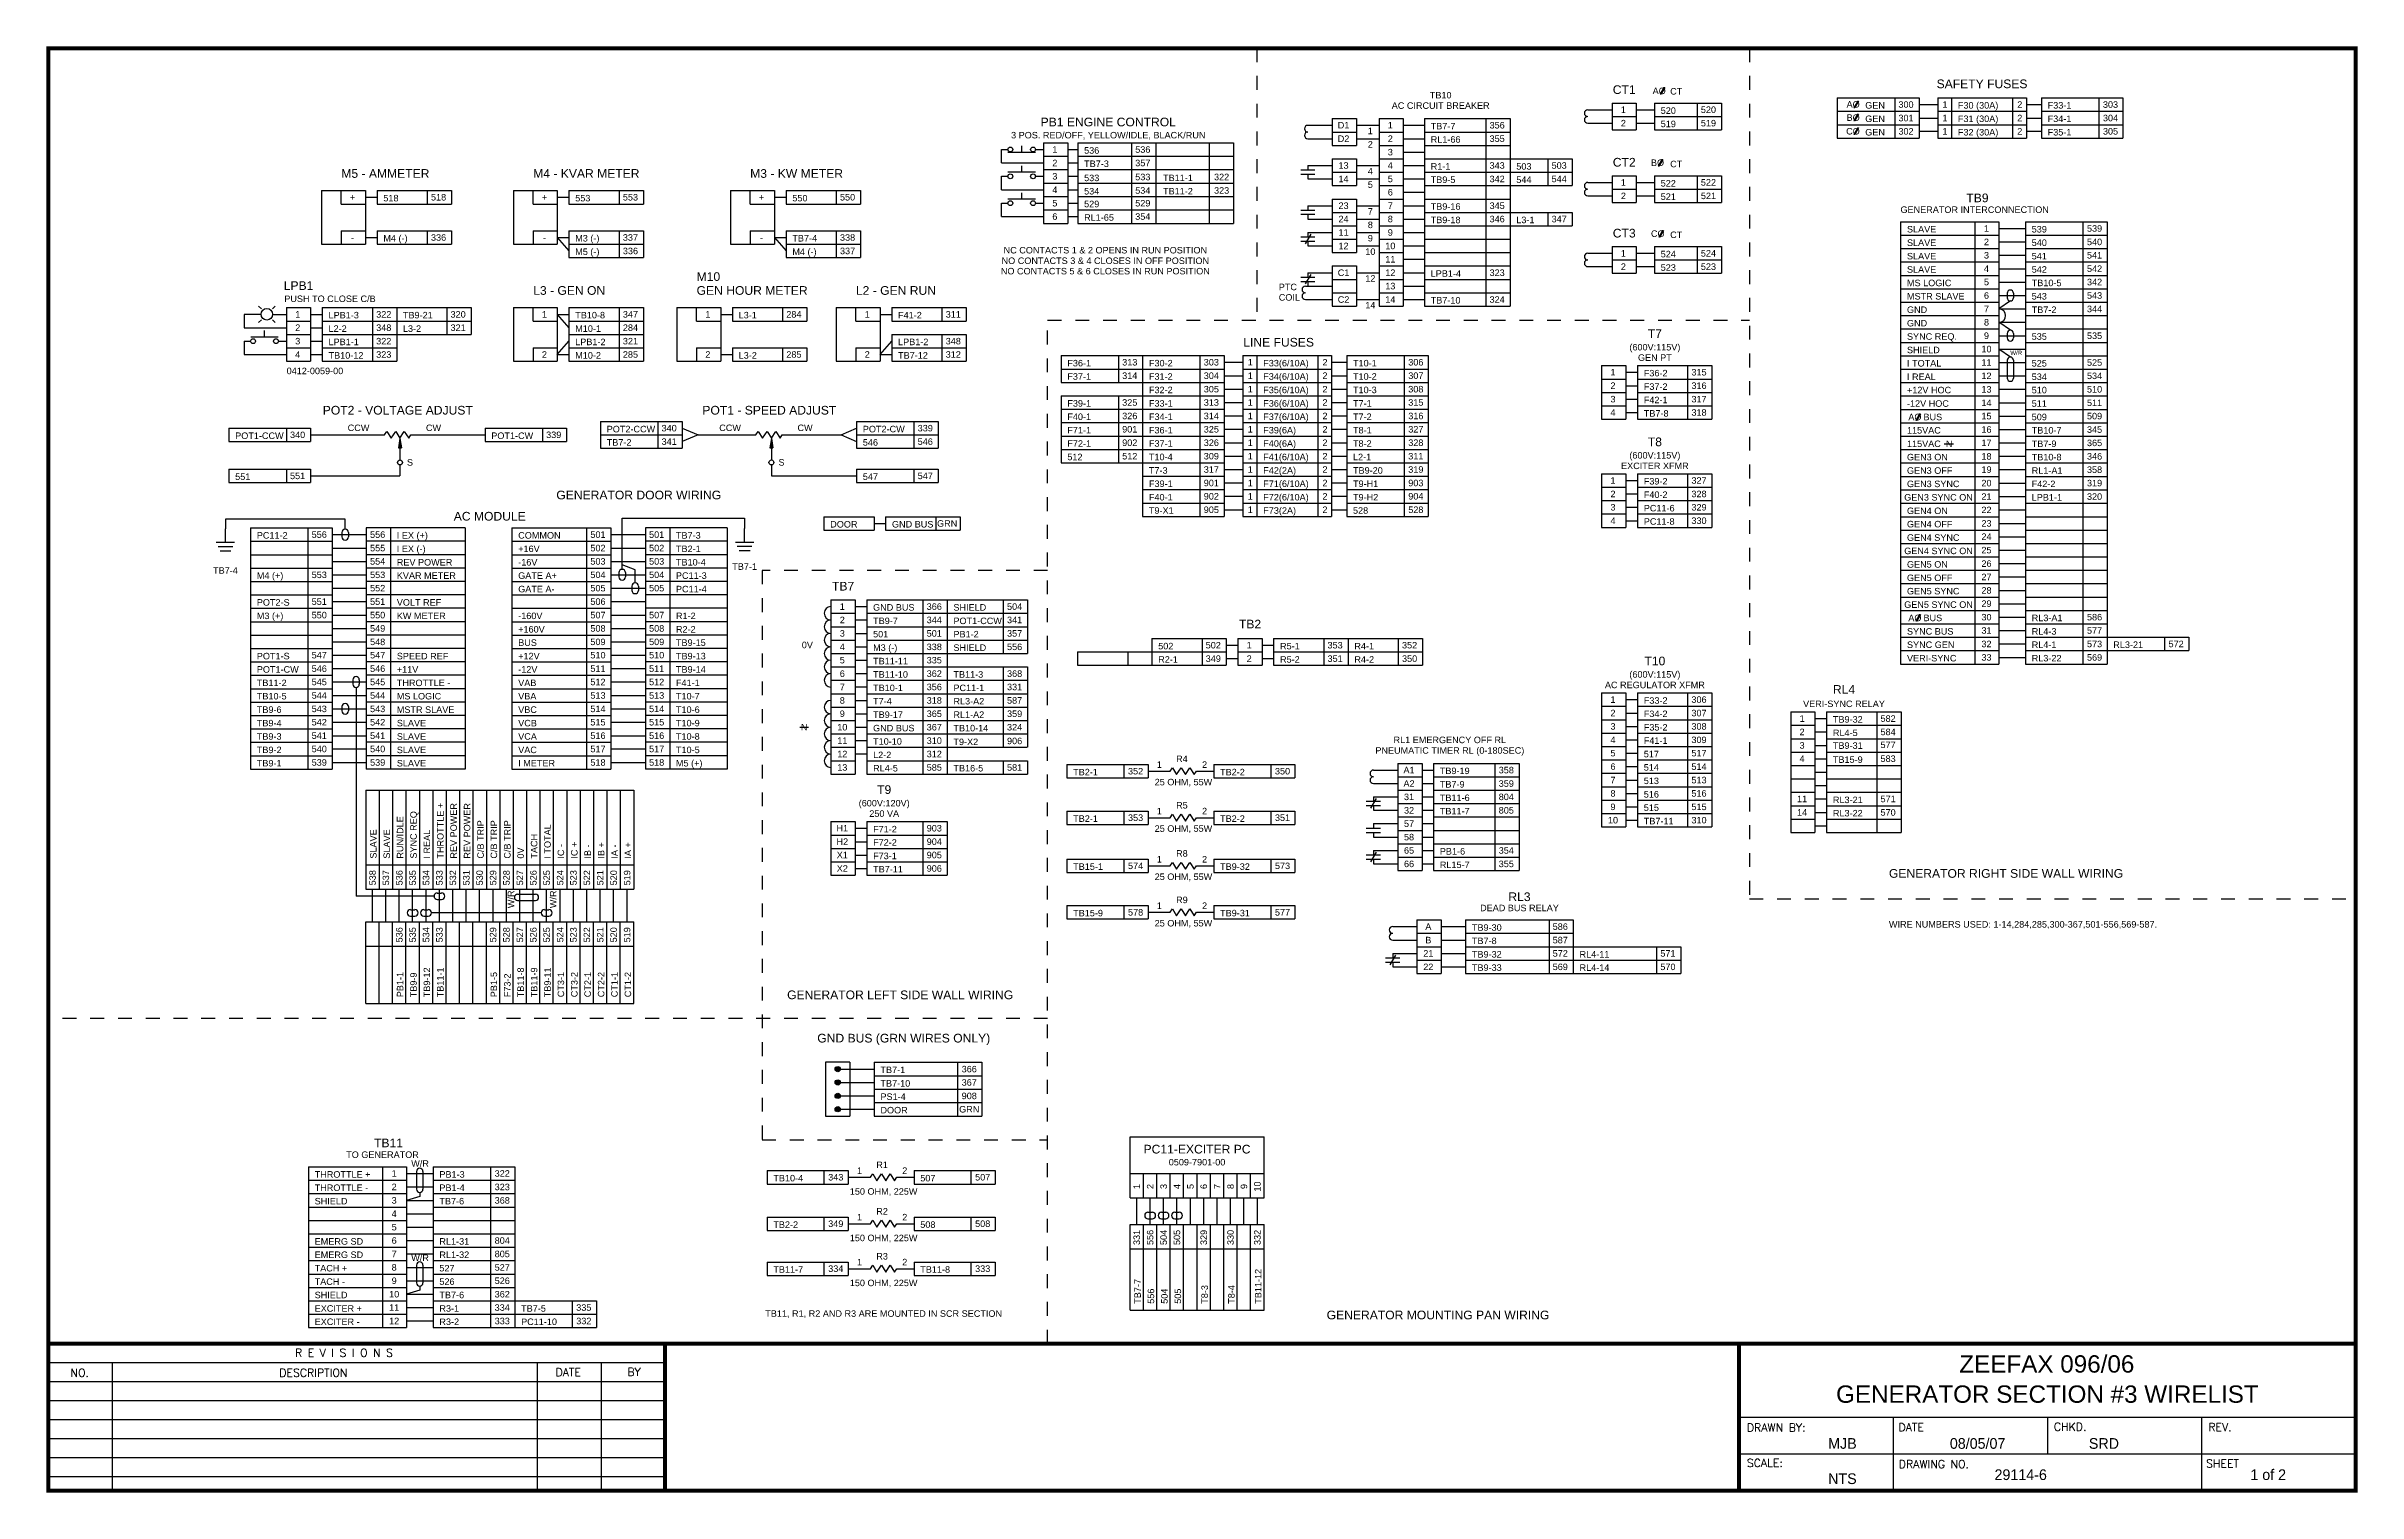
# Model space of a CAD drawing. Extents: x 1.2 to 17.9, y -2.5 to 7.9.
import ezdxf
from ezdxf.enums import TextEntityAlignment as Align

# ---------------------------------------------------------------- set-up
doc = ezdxf.new("R2010")
doc.units = 0
doc.header["$MEASUREMENT"] = 0
doc.linetypes.add('DASHED2', pattern=[0.375, 0.25, -0.125])
doc.layers.get('0').update_dxf_attribs({"linetype": 'CONTINUOUS'})
doc.layers.add('DRAWING', color=7, linetype='CONTINUOUS')
doc.styles.add('A1', font='A1.shx')
doc.styles.add('ROMAND', font='ROMAND.shx')
doc.styles.get("Standard").update_dxf_attribs({"font": 'ARIAL.TTF'})

msp = doc.modelspace()

# ---------------------------------------------------------------- texts
at = {"color": 7}
for s, height, style, p in [('R E V I S I O N S', 0.05763, 'ROMAND', (2.999, -1.511)), ('NO.', 0.0576, 'ROMAND', (1.381, -1.655)), ('DESCRIPTION', 0.05763, 'ROMAND', (2.886, -1.655)), ('DATE', 0.0576, 'ROMAND', (4.877, -1.651)), ('BY', 0.0576, 'ROMAND', (5.395, -1.649)), ('DRAWN BY:', 0.0576, 'ROMAND', (13.464, -2.05)), ('DATE', 0.0576, 'ROMAND', (14.557, -2.048)), ('CHKD.', 0.0576, 'ROMAND', (15.677, -2.044)), ('REV.', 0.0576, 'ROMAND', (16.79, -2.047)), ('MJB', 0.0769, 'A1', (14.05, -2.174)), ('08/05/07', 0.0769, 'A1', (14.927, -2.174)), ('SRD', 0.0769, 'A1', (15.929, -2.174)), ('SCALE:', 0.0576, 'ROMAND', (13.464, -2.305)), ('DRAWING NO.', 0.05763, 'ROMAND', (14.559, -2.313)), ('29114-6', 0.0769, 'A1', (15.249, -2.399)), ('SHEET', 0.0576, 'ROMAND', (16.774, -2.309)), ('1 of 2', 0.0769, 'A1', (17.093, -2.399)), ('NTS', 0.0769, 'A1', (14.05, -2.428))]:
    msp.add_text(s, height=height, dxfattribs=dict(at, style=style)).set_placement(p)
at = {"layer": 'DRAWING', "color": 7}
for s, height, p in [('SAFETY FUSES', 0.0625, (15.159, 7.631)), ('AC CIRCUIT BREAKER', 0.04688, (11.257, 7.482)), ('TB10', 0.0469, (11.257, 7.557)), ('CT1', 0.0625, (12.58, 7.589)), ('PB1 ENGINE CONTROL', 0.0625, (8.861, 7.356)), ('3 POS. RED/OFF, YELLOW/IDLE, BLACK/RUN', 0.04688, (8.861, 7.269)), ('CT2', 0.0625, (12.58, 7.066)), ('GENERATOR INTERCONNECTION', 0.04688, (15.106, 6.732)), ('CT3', 0.0625, (12.58, 6.555)), ('NO CONTACTS 5 & 6 CLOSES IN RUN POSITION', 0.04688, (8.84, 6.289)), ('NO CONTACTS 3 & 4 CLOSES IN OFF POSITION', 0.04688, (8.84, 6.364)), ('NC CONTACTS 1 & 2 OPENS IN RUN POSITION', 0.04688, (8.84, 6.44)), ('LPB1', 0.0625, (3.025, 6.177)), ('LINE FUSES', 0.0625, (10.089, 5.769)), ('T7', 0.0625, (12.801, 5.831)), ('(600V:115V)', 0.04688, (12.801, 5.741)), ('GEN PT', 0.0469, (12.801, 5.666)), ('POT2 - VOLTAGE ADJUST', 0.0625, (3.74, 5.279)), ('POT1 - SPEED ADJUST', 0.0625, (6.418, 5.279)), ('(600V:115V)', 0.04688, (12.801, 4.962)), ('T8', 0.0625, (12.801, 5.051)), ('EXCITER XFMR', 0.04688, (12.801, 4.886)), ('GENERATOR DOOR WIRING', 0.0625, (5.477, 4.668)), ('AC MODULE', 0.0625, (4.403, 4.515)), ('TB7-4', 0.0469, (2.498, 4.132)), ('TB7-1', 0.0469, (6.24, 4.16)), ('TB7', 0.0625, (6.95, 4.011)), ('TB2', 0.0625, (9.883, 3.738)), ('T10', 0.0625, (12.801, 3.472)), ('AC REGULATOR XFMR', 0.04688, (12.801, 3.307)), ('(600V:115V)', 0.04688, (12.801, 3.383)), ('VERI-SYNC RELAY', 0.04688, (14.164, 3.171)), ('RL4', 0.0625, (14.164, 3.267)), ('PNEUMATIC TIMER RL (0-180SEC)', 0.04688, (11.323, 2.835)), ('RL1 EMERGENCY OFF RL', 0.04688, (11.323, 2.911)), ('(600V:120V)', 0.04688, (7.246, 2.455)), ('T9', 0.0625, (7.246, 2.545)), ('25 OHM, 55W', 0.04688, (9.403, 2.607)), ('250 VA', 0.0469, (7.246, 2.38)), ('25 OHM, 55W', 0.04688, (9.403, 2.272)), ('GENERATOR RIGHT SIDE WALL WIRING', 0.0625, (15.332, 1.941)), ('25 OHM, 55W', 0.04688, (9.403, 1.925)), ('RL3', 0.0625, (11.825, 1.773)), ('DEAD BUS RELAY', 0.04688, (11.825, 1.7)), ('25 OHM, 55W', 0.04688, (9.403, 1.59)), ('GENERATOR LEFT SIDE WALL WIRING', 0.0625, (7.361, 1.066)), ('GND BUS (GRN WIRES ONLY)', 0.0625, (7.387, 0.754)), ('PC11-EXCITER PC', 0.0625, (9.501, -0.046)), ('TO GENERATOR', 0.04688, (3.63, -0.078)), ('0509-7901-00', 0.04688, (9.501, -0.132)), ('150 OHM, 225W', 0.04688, (7.242, -0.343)), ('150 OHM, 225W', 0.04688, (7.242, -0.678)), ('150 OHM, 225W', 0.04688, (7.242, -1.002)), ('TB11, R1, R2 AND R3 ARE MOUNTED IN SCR SECTION', 0.04688, (7.242, -1.223)), ('GENERATOR MOUNTING PAN WIRING', 0.0625, (11.238, -1.241))]:
    msp.add_text(s, height=height, dxfattribs=at).set_placement(p, align=Align.CENTER)
for s, p in [('1', (12.574, 7.476)), ('520', (13.187, 7.476)), ('300', (14.611, 7.513)), ('1', (14.892, 7.513)), ('2', (15.431, 7.513)), ('303', (16.085, 7.513)), ('D1', (10.557, 7.364)), ('1', (10.75, 7.323)), ('1', (10.894, 7.364)), ('356', (11.664, 7.364)), ('2', (12.574, 7.379)), ('519', (13.187, 7.379)), ('301', (14.611, 7.416)), ('302', (14.611, 7.32)), ('1', (14.892, 7.416)), ('1', (14.892, 7.32)), ('2', (15.431, 7.416)), ('2', (15.431, 7.32)), ('304', (16.085, 7.416)), ('305', (16.085, 7.32)), ('1', (8.476, 7.189)), ('536', (9.11, 7.189)), ('D2', (10.557, 7.267)), ('2', (10.75, 7.226)), ('3', (10.894, 7.17)), ('2', (10.894, 7.267)), ('355', (11.664, 7.267)), ('3', (8.476, 6.996)), ('2', (8.476, 7.092)), ('357', (9.11, 7.092)), ('533', (9.11, 6.991)), ('322', (9.678, 6.991)), ('13', (10.557, 7.074)), ('14', (10.557, 6.977)), ('4', (10.75, 7.033)), ('4', (10.894, 7.074)), ('5', (10.894, 6.977)), ('343', (11.664, 7.074)), ('342', (11.664, 6.977)), ('503', (12.111, 7.074)), ('544', (12.111, 6.977)), ('+', (3.414, 6.845)), ('518', (4.034, 6.845)), ('+', (4.797, 6.845)), ('553', (5.417, 6.845)), ('+', (6.362, 6.845)), ('550', (6.982, 6.845)), ('4', (8.476, 6.899)), ('534', (9.11, 6.894)), ('323', (9.678, 6.894)), ('5', (10.75, 6.936)), ('6', (10.894, 6.881)), ('2', (12.574, 6.855)), ('1', (12.574, 6.952)), ('522', (13.187, 6.952)), ('521', (13.187, 6.855)), ('5', (8.476, 6.802)), ('6', (8.476, 6.706)), ('354', (9.11, 6.706)), ('529', (9.11, 6.802)), ('23', (10.557, 6.784)), ('24', (10.557, 6.688)), ('8', (10.75, 6.646)), ('7', (10.75, 6.743)), ('7', (10.894, 6.784)), ('8', (10.894, 6.688)), ('345', (11.664, 6.784)), ('346', (11.664, 6.688)), ('347', (12.111, 6.688)), ('-', (3.414, 6.555)), ('336', (4.034, 6.555)), ('-', (4.797, 6.555)), ('337', (5.417, 6.555)), ('-', (6.362, 6.555)), ('338', (6.982, 6.555)), ('11', (10.557, 6.591)), ('12', (10.557, 6.494)), ('9', (10.75, 6.55)), ('10', (10.894, 6.494)), ('9', (10.894, 6.591)), ('2', (15.191, 6.523)), ('1', (15.191, 6.62)), ('539', (15.97, 6.62)), ('540', (15.97, 6.523)), ('336', (5.417, 6.458)), ('337', (6.982, 6.458)), ('10', (10.75, 6.453)), ('11', (10.894, 6.398)), ('2', (12.574, 6.345)), ('1', (12.574, 6.441)), ('524', (13.187, 6.441)), ('523', (13.187, 6.345)), ('4', (15.191, 6.33)), ('3', (15.191, 6.427)), ('541', (15.97, 6.427)), ('542', (15.97, 6.33)), ('C1', (10.557, 6.301)), ('12', (10.75, 6.26)), ('12', (10.894, 6.301)), ('13', (10.894, 6.205)), ('323', (11.664, 6.301)), ('5', (15.191, 6.234)), ('342', (15.97, 6.234)), ('1', (3.019, 6.001)), ('322', (3.639, 6.001)), ('320', (4.175, 6.001)), ('1', (4.797, 6.001)), ('347', (5.417, 6.001)), ('1', (5.975, 6.001)), ('284', (6.595, 6.001)), ('1', (7.124, 6.001)), ('311', (7.744, 6.001)), ('C2', (10.557, 6.108)), ('14', (10.75, 6.067)), ('14', (10.894, 6.108)), ('324', (11.664, 6.108)), ('6', (15.191, 6.137)), ('7', (15.191, 6.04)), ('543', (15.97, 6.137)), ('344', (15.97, 6.04)), ('3', (3.019, 5.808)), ('2', (3.019, 5.905)), ('348', (3.639, 5.905)), ('322', (3.639, 5.808)), ('321', (4.175, 5.905)), ('321', (5.417, 5.808)), ('284', (5.417, 5.905)), ('348', (7.744, 5.808)), ('8', (15.191, 5.944)), ('9', (15.191, 5.847)), ('535', (15.97, 5.847)), ('4', (3.019, 5.712)), ('323', (3.639, 5.712)), ('2', (4.797, 5.712)), ('285', (5.417, 5.712)), ('2', (5.975, 5.712)), ('285', (6.595, 5.712)), ('2', (7.124, 5.712)), ('312', (7.744, 5.712)), ('313', (9.016, 5.656)), ('303', (9.604, 5.656)), ('1', (9.885, 5.656)), ('2', (10.423, 5.656)), ('306', (11.078, 5.656)), ('10', (15.191, 5.751)), ('11', (15.191, 5.654)), ('525', (15.97, 5.654)), ('314', (9.016, 5.559)), ('304', (9.604, 5.559)), ('1', (9.885, 5.559)), ('2', (10.423, 5.559)), ('307', (11.078, 5.559)), ('2', (12.499, 5.487)), ('1', (12.499, 5.584)), ('315', (13.119, 5.584)), ('316', (13.119, 5.487)), ('12', (15.191, 5.558)), ('534', (15.97, 5.558)), ('325', (9.016, 5.366)), ('305', (9.604, 5.462)), ('313', (9.604, 5.366)), ('1', (9.885, 5.462)), ('1', (9.885, 5.366)), ('2', (10.423, 5.462)), ('2', (10.423, 5.366)), ('308', (11.078, 5.462)), ('315', (11.078, 5.366)), ('3', (12.499, 5.39)), ('317', (13.119, 5.39)), ('13', (15.191, 5.461)), ('14', (15.191, 5.364)), ('510', (15.97, 5.461)), ('511', (15.97, 5.364)), ('340', (5.696, 5.181)), ('339', (7.542, 5.181)), ('326', (9.016, 5.269)), ('901', (9.016, 5.173)), ('314', (9.604, 5.269)), ('325', (9.604, 5.173)), ('1', (9.885, 5.269)), ('1', (9.885, 5.173)), ('2', (10.423, 5.269)), ('2', (10.423, 5.173)), ('316', (11.078, 5.269)), ('327', (11.078, 5.173)), ('4', (12.499, 5.294)), ('318', (13.119, 5.294)), ('15', (15.191, 5.268)), ('16', (15.191, 5.171)), ('509', (15.97, 5.268)), ('345', (15.97, 5.171)), ('340', (3.018, 5.133)), ('339', (4.864, 5.133)), ('341', (5.696, 5.084)), ('546', (7.542, 5.084)), ('902', (9.016, 5.076)), ('512', (9.016, 4.979)), ('326', (9.604, 5.076)), ('309', (9.604, 4.979)), ('1', (9.885, 5.076)), ('1', (9.885, 4.979)), ('2', (10.423, 5.076)), ('2', (10.423, 4.979)), ('328', (11.078, 5.076)), ('311', (11.078, 4.979)), ('17', (15.191, 5.075)), ('18', (15.191, 4.978)), ('365', (15.97, 5.075)), ('346', (15.97, 4.978)), ('551', (3.018, 4.837)), ('547', (7.542, 4.837)), ('317', (9.604, 4.883)), ('1', (9.885, 4.883)), ('2', (10.423, 4.883)), ('319', (11.078, 4.883)), ('19', (15.191, 4.882)), ('358', (15.97, 4.882)), ('901', (9.604, 4.786)), ('902', (9.604, 4.69)), ('1', (9.885, 4.786)), ('1', (9.885, 4.69)), ('2', (10.423, 4.786)), ('2', (10.423, 4.69)), ('903', (11.078, 4.786)), ('904', (11.078, 4.69)), ('2', (12.499, 4.707)), ('1', (12.499, 4.804)), ('327', (13.119, 4.804)), ('328', (13.119, 4.707)), ('20', (15.191, 4.785)), ('21', (15.191, 4.688)), ('319', (15.97, 4.785)), ('320', (15.97, 4.688)), ('GRN', (7.7, 4.494)), ('905', (9.604, 4.593)), ('1', (9.885, 4.593)), ('2', (10.423, 4.593)), ('528', (11.078, 4.593)), ('4', (12.499, 4.514)), ('3', (12.499, 4.611)), ('329', (13.119, 4.611)), ('330', (13.119, 4.514)), ('22', (15.191, 4.592)), ('23', (15.191, 4.495)), ('556', (3.174, 4.414)), ('556', (3.595, 4.414)), ('555', (3.595, 4.317)), ('501', (5.183, 4.414)), ('502', (5.183, 4.317)), ('501', (5.606, 4.414)), ('502', (5.606, 4.317)), ('24', (15.191, 4.399)), ('554', (3.595, 4.221)), ('503', (5.183, 4.221)), ('503', (5.606, 4.221)), ('25', (15.191, 4.302)), ('26', (15.191, 4.205)), ('553', (3.174, 4.124)), ('553', (3.595, 4.124)), ('552', (3.595, 4.028)), ('504', (5.183, 4.124)), ('505', (5.183, 4.028)), ('504', (5.606, 4.124)), ('505', (5.606, 4.028)), ('27', (15.191, 4.109)), ('28', (15.191, 4.012)), ('551', (3.174, 3.931)), ('550', (3.174, 3.834)), ('551', (3.595, 3.931)), ('550', (3.595, 3.834)), ('506', (5.183, 3.931)), ('507', (5.183, 3.834)), ('507', (5.606, 3.834)), ('1', (6.944, 3.895)), ('366', (7.607, 3.895)), ('504', (8.186, 3.895)), ('30', (15.191, 3.819)), ('29', (15.191, 3.916)), ('586', (15.97, 3.819)), ('549', (3.595, 3.738)), ('508', (5.183, 3.738)), ('508', (5.606, 3.738)), ('3', (6.944, 3.702)), ('2', (6.944, 3.799)), ('344', (7.607, 3.799)), ('501', (7.607, 3.702)), ('341', (8.186, 3.799)), ('357', (8.186, 3.702)), ('31', (15.191, 3.723)), ('577', (15.97, 3.723)), ('547', (3.174, 3.545)), ('548', (3.595, 3.641)), ('547', (3.595, 3.545)), ('509', (5.183, 3.641)), ('510', (5.183, 3.545)), ('509', (5.606, 3.641)), ('510', (5.606, 3.545)), ('4', (6.944, 3.605)), ('5', (6.944, 3.509)), ('338', (7.607, 3.605)), ('335', (7.607, 3.509)), ('556', (8.186, 3.605)), ('502', (9.618, 3.617)), ('349', (9.618, 3.52)), ('2', (9.877, 3.52)), ('1', (9.877, 3.617)), ('353', (10.496, 3.617)), ('351', (10.496, 3.52)), ('352', (11.033, 3.617)), ('350', (11.033, 3.52)), ('32', (15.191, 3.626)), ('33', (15.191, 3.529)), ('573', (15.97, 3.626)), ('569', (15.97, 3.529)), ('572', (16.558, 3.626)), ('546', (3.174, 3.448)), ('545', (3.174, 3.352)), ('546', (3.595, 3.448)), ('545', (3.595, 3.352)), ('511', (5.183, 3.448)), ('512', (5.183, 3.352)), ('511', (5.606, 3.448)), ('512', (5.606, 3.352)), ('6', (6.944, 3.412)), ('7', (6.944, 3.316)), ('362', (7.607, 3.412)), ('356', (7.607, 3.316)), ('368', (8.186, 3.412)), ('331', (8.186, 3.316)), ('544', (3.174, 3.255)), ('543', (3.174, 3.158)), ('544', (3.595, 3.255)), ('543', (3.595, 3.158)), ('513', (5.183, 3.255)), ('514', (5.183, 3.158)), ('513', (5.606, 3.255)), ('514', (5.606, 3.158)), ('8', (6.944, 3.219)), ('318', (7.607, 3.219)), ('587', (8.186, 3.219)), ('1', (12.499, 3.225)), ('306', (13.119, 3.225)), ('542', (3.174, 3.062)), ('542', (3.595, 3.062)), ('515', (5.183, 3.062)), ('515', (5.606, 3.062)), ('10', (6.944, 3.026)), ('9', (6.944, 3.123)), ('365', (7.607, 3.123)), ('367', (7.607, 3.026)), ('359', (8.186, 3.123)), ('324', (8.186, 3.026)), ('3', (12.499, 3.032)), ('2', (12.499, 3.128)), ('307', (13.119, 3.128)), ('308', (13.119, 3.032)), ('2', (13.862, 2.992)), ('1', (13.862, 3.088)), ('582', (14.482, 3.088)), ('584', (14.482, 2.992)), ('541', (3.174, 2.965)), ('540', (3.174, 2.869)), ('541', (3.595, 2.965)), ('540', (3.595, 2.869)), ('516', (5.183, 2.965)), ('517', (5.183, 2.869)), ('516', (5.606, 2.965)), ('517', (5.606, 2.869)), ('11', (6.944, 2.929)), ('12', (6.944, 2.833)), ('310', (7.607, 2.929)), ('312', (7.607, 2.833)), ('906', (8.186, 2.927)), ('4', (12.499, 2.935)), ('5', (12.499, 2.839)), ('309', (13.119, 2.935)), ('517', (13.119, 2.839)), ('3', (13.862, 2.895)), ('577', (14.482, 2.899)), ('539', (3.174, 2.772)), ('539', (3.595, 2.772)), ('518', (5.183, 2.772)), ('518', (5.606, 2.772)), ('13', (6.944, 2.736)), ('585', (7.607, 2.736)), ('581', (8.186, 2.736)), ('352', (9.058, 2.709)), ('350', (10.117, 2.709)), ('A1', (11.029, 2.717)), ('358', (11.73, 2.717)), ('6', (12.499, 2.742)), ('7', (12.499, 2.645)), ('514', (13.119, 2.742)), ('513', (13.119, 2.645)), ('4', (13.862, 2.799)), ('583', (14.482, 2.799)), ('A2', (11.029, 2.62)), ('31', (11.029, 2.524)), ('359', (11.73, 2.62)), ('804', (11.73, 2.524)), ('8', (12.499, 2.549)), ('516', (13.119, 2.549)), ('11', (13.862, 2.509)), ('571', (14.482, 2.509)), ('353', (9.058, 2.374)), ('351', (10.117, 2.374)), ('32', (11.029, 2.427)), ('57', (11.029, 2.331)), ('805', (11.73, 2.427)), ('10', (12.499, 2.356)), ('9', (12.499, 2.452)), ('515', (13.119, 2.452)), ('310', (13.119, 2.356)), ('14', (13.862, 2.412)), ('570', (14.482, 2.412)), ('H1', (6.944, 2.298)), ('H2', (6.944, 2.201)), ('903', (7.607, 2.298)), ('904', (7.607, 2.201)), ('58', (11.029, 2.234)), ('X1', (6.944, 2.105)), ('X2', (6.944, 2.008)), ('905', (7.607, 2.105)), ('906', (7.607, 2.008)), ('574', (9.058, 2.027)), ('573', (10.117, 2.027)), ('65', (11.029, 2.138)), ('66', (11.029, 2.041)), ('354', (11.73, 2.138)), ('355', (11.73, 2.041)), ('578', (9.058, 1.692)), ('577', (10.117, 1.692)), ('A', (11.168, 1.589)), ('B', (11.168, 1.492)), ('586', (12.119, 1.589)), ('587', (12.119, 1.492)), ('21', (11.168, 1.396)), ('572', (12.119, 1.396)), ('571', (12.895, 1.396)), ('22', (11.168, 1.299)), ('569', (12.119, 1.299)), ('570', (12.895, 1.299)), ('366', (7.859, 0.562)), ('367', (7.859, 0.466)), ('908', (7.859, 0.369)), ('GRN', (7.859, 0.273)), ('322', (4.493, -0.19)), ('2', (3.714, -0.287)), ('1', (3.714, -0.19)), ('323', (4.493, -0.287)), ('343', (6.897, -0.217)), ('507', (7.956, -0.217)), ('4', (3.714, -0.48)), ('3', (3.714, -0.384)), ('368', (4.493, -0.384)), ('5', (3.714, -0.577)), ('6', (3.714, -0.673)), ('804', (4.493, -0.673)), ('349', (6.897, -0.552)), ('508', (7.956, -0.552)), ('7', (3.714, -0.77)), ('805', (4.493, -0.77)), ('8', (3.714, -0.867)), ('9', (3.714, -0.963)), ('527', (4.493, -0.867)), ('526', (4.493, -0.963)), ('334', (6.897, -0.876)), ('333', (7.956, -0.876)), ('10', (3.714, -1.06)), ('11', (3.714, -1.156)), ('362', (4.493, -1.06)), ('334', (4.493, -1.156)), ('335', (5.081, -1.156)), ('12', (3.714, -1.253)), ('333', (4.493, -1.253)), ('332', (5.081, -1.253))]:
    msp.add_text(s, height=0.0469, dxfattribs=at).set_placement(p, align=Align.MIDDLE_CENTER)
for s, height, p in [('CT', 0.0469, (12.911, 7.585)), ('GEN', 0.0469, (14.317, 7.484)), ('F30 (30A)', 0.0469, (14.985, 7.484)), ('F33-1', 0.0469, (15.632, 7.484)), ('TB7-7', 0.0469, (11.185, 7.334)), ('520', 0.0469, (12.843, 7.446)), ('519', 0.0469, (12.843, 7.35)), ('GEN', 0.0469, (14.317, 7.387)), ('GEN', 0.0469, (14.317, 7.29)), ('F31 (30A)', 0.0469, (14.985, 7.387)), ('F32 (30A)', 0.0469, (14.985, 7.29)), ('F34-1', 0.0469, (15.632, 7.387)), ('F35-1', 0.0469, (15.632, 7.29)), ('536', 0.0469, (8.687, 7.159)), ('RL1-66', 0.0469, (11.185, 7.238)), ('M5 - AMMETER', 0.0625, (3.333, 6.985)), ('M4 - KVAR METER', 0.0625, (4.716, 6.985)), ('M3 - KW METER', 0.0625, (6.28, 6.985)), ('TB7-3', 0.0469, (8.687, 7.063)), ('533', 0.0469, (8.687, 6.961)), ('TB11-1', 0.0469, (9.256, 6.961)), ('R1-1', 0.0469, (11.185, 7.044)), ('503', 0.0469, (11.802, 7.044)), ('CT', 0.0469, (12.911, 7.061)), ('518', 0.0469, (3.636, 6.815)), ('553', 0.0469, (5.019, 6.815)), ('550', 0.0469, (6.584, 6.815)), ('534', 0.0469, (8.687, 6.865)), ('TB11-2', 0.0469, (9.256, 6.865)), ('TB9-5', 0.0469, (11.185, 6.948)), ('544', 0.0469, (11.802, 6.948)), ('522', 0.0469, (12.843, 6.922)), ('521', 0.0469, (12.843, 6.826)), ('TB9', 0.0625, (15.046, 6.809)), ('529', 0.0469, (8.687, 6.773)), ('RL1-65', 0.0469, (8.687, 6.676)), ('TB9-16', 0.0469, (11.185, 6.755)), ('TB9-18', 0.0469, (11.185, 6.658)), ('L3-1', 0.0469, (11.802, 6.658)), ('M4 (-)', 0.0469, (3.636, 6.526)), ('M3 (-)', 0.0469, (5.019, 6.526)), ('TB7-4', 0.0469, (6.584, 6.526)), ('CT', 0.0469, (12.911, 6.551)), ('SLAVE', 0.0469, (14.618, 6.591)), ('SLAVE', 0.0469, (14.618, 6.494)), ('539', 0.0469, (15.517, 6.591)), ('540', 0.0469, (15.517, 6.494)), ('M5 (-)', 0.0469, (5.019, 6.429)), ('M4 (-)', 0.0469, (6.584, 6.429)), ('524', 0.0469, (12.843, 6.412)), ('523', 0.0469, (12.843, 6.315)), ('SLAVE', 0.0469, (14.618, 6.397)), ('SLAVE', 0.0469, (14.618, 6.301)), ('541', 0.0469, (15.517, 6.397)), ('542', 0.0469, (15.517, 6.301)), ('L3 - GEN ON', 0.0625, (4.716, 6.142)), ('GEN HOUR METER', 0.0625, (5.894, 6.142)), ('M10', 0.0625, (5.894, 6.242)), ('L2 - GEN RUN', 0.0625, (7.042, 6.142)), ('PTC', 0.0469, (10.09, 6.175)), ('LPB1-4', 0.0469, (11.185, 6.272)), ('MS LOGIC', 0.0469, (14.618, 6.204)), ('TB10-5', 0.0469, (15.517, 6.204)), ('PUSH TO CLOSE C/B', 0.04688, (2.922, 6.09)), ('LPB1-3', 0.0469, (3.241, 5.972)), ('TB9-21', 0.0469, (3.777, 5.972)), ('TB10-8', 0.0469, (5.019, 5.972)), ('L3-1', 0.0469, (6.197, 5.972)), ('F41-2', 0.0469, (7.346, 5.972)), ('COIL', 0.0469, (10.09, 6.1)), ('TB7-10', 0.0469, (11.185, 6.079)), ('GND', 0.0469, (14.618, 6.011)), ('MSTR SLAVE', 0.0469, (14.618, 6.108)), ('TB7-2', 0.0469, (15.517, 6.011)), ('543', 0.0469, (15.517, 6.108)), ('L2-2', 0.0469, (3.241, 5.875)), ('L3-2', 0.0469, (3.777, 5.875)), ('M10-1', 0.0469, (5.019, 5.875)), ('GND', 0.0469, (14.618, 5.914)), ('SYNC REQ.', 0.0469, (14.618, 5.818)), ('535', 0.0469, (15.517, 5.818)), ('TB10-12', 0.0469, (3.241, 5.682)), ('LPB1-1', 0.0469, (3.241, 5.779)), ('LPB1-2', 0.0469, (5.019, 5.779)), ('M10-2', 0.0469, (5.019, 5.682)), ('L3-2', 0.0469, (6.197, 5.682)), ('TB7-12', 0.0469, (7.346, 5.682)), ('LPB1-2', 0.0469, (7.346, 5.779)), ('F36-1', 0.0469, (8.566, 5.626)), ('F30-2', 0.0469, (9.154, 5.626)), ('F33(6/10A)', 0.0469, (9.978, 5.626)), ('T10-1', 0.0469, (10.625, 5.626)), ('SHIELD', 0.0469, (14.618, 5.721)), ('I TOTAL', 0.0469, (14.618, 5.625)), ('W/R', 0.0312, (15.363, 5.708)), ('525', 0.0469, (15.517, 5.625)), ('0412-0059-00', 0.04688, (2.939, 5.57)), ('F37-1', 0.0469, (8.566, 5.53)), ('F31-2', 0.0469, (9.154, 5.53)), ('F34(6/10A)', 0.0469, (9.978, 5.53)), ('T10-2', 0.0469, (10.625, 5.53)), ('F36-2', 0.0469, (12.721, 5.554)), ('F37-2', 0.0469, (12.721, 5.457)), ('I REAL', 0.0469, (14.618, 5.528)), ('534', 0.0469, (15.517, 5.528)), ('F39-1', 0.0469, (8.566, 5.336)), ('F32-2', 0.0469, (9.154, 5.433)), ('F33-1', 0.0469, (9.154, 5.336)), ('F35(6/10A)', 0.0469, (9.978, 5.433)), ('F36(6/10A)', 0.0469, (9.978, 5.336)), ('T10-3', 0.0469, (10.625, 5.433)), ('T7-1', 0.0469, (10.625, 5.336)), ('F42-1', 0.0469, (12.721, 5.361)), ('-12V HOC', 0.0469, (14.618, 5.335)), ('+12V HOC', 0.0469, (14.618, 5.432)), ('510', 0.0469, (15.517, 5.432)), ('511', 0.0469, (15.517, 5.335)), ('CCW', 0.0469, (3.379, 5.16)), ('CW', 0.0469, (3.943, 5.16)), ('POT2-CCW', 0.0469, (5.246, 5.151)), ('CCW', 0.0469, (6.057, 5.16)), ('CW', 0.0469, (6.621, 5.16)), ('POT2-CW', 0.0469, (7.092, 5.151)), ('F40-1', 0.0469, (8.566, 5.24)), ('F71-1', 0.0469, (8.566, 5.143)), ('F34-1', 0.0469, (9.154, 5.24)), ('F36-1', 0.0469, (9.154, 5.143)), ('F37(6/10A)', 0.0469, (9.978, 5.24)), ('F39(6A)', 0.0469, (9.978, 5.143)), ('T7-2', 0.0469, (10.625, 5.24)), ('T8-1', 0.0469, (10.625, 5.143)), ('TB7-8', 0.0469, (12.721, 5.264)), ('115VAC', 0.0469, (14.618, 5.142)), ('BUS', 0.0469, (14.737, 5.238)), ('TB10-7', 0.0469, (15.517, 5.142)), ('509', 0.0469, (15.517, 5.238)), ('POT1-CCW', 0.0469, (2.568, 5.103)), ('POT1-CW', 0.0469, (4.414, 5.103)), ('TB7-2', 0.0469, (5.246, 5.055)), ('546', 0.0469, (7.092, 5.055)), ('F72-1', 0.0469, (8.566, 5.047)), ('F37-1', 0.0469, (9.154, 5.047)), ('F40(6A)', 0.0469, (9.978, 5.047)), ('F41(6/10A)', 0.0469, (9.978, 4.95)), ('T8-2', 0.0469, (10.625, 5.047)), ('115VAC  N', 0.0469, (14.618, 5.045)), ('TB7-9', 0.0469, (15.517, 5.045)), ('551', 0.0469, (2.568, 4.808)), ('S', 0.0469, (3.806, 4.911)), ('S', 0.0469, (6.484, 4.911)), ('547', 0.0469, (7.092, 4.808)), ('512', 0.0469, (8.566, 4.95)), ('T10-4', 0.0469, (9.154, 4.95)), ('T7-3', 0.0469, (9.154, 4.853)), ('F42(2A)', 0.0469, (9.978, 4.853)), ('TB9-20', 0.0469, (10.625, 4.853)), ('L2-1', 0.0469, (10.625, 4.95)), ('GEN3 ON', 0.0469, (14.618, 4.949)), ('GEN3 OFF', 0.0469, (14.618, 4.852)), ('TB10-8', 0.0469, (15.517, 4.949)), ('RL1-A1', 0.0469, (15.517, 4.852)), ('F39-1', 0.0469, (9.154, 4.757)), ('F40-1', 0.0469, (9.154, 4.66)), ('F71(6/10A)', 0.0469, (9.978, 4.757)), ('F72(6/10A)', 0.0469, (9.978, 4.66)), ('T9-H1', 0.0469, (10.625, 4.757)), ('T9-H2', 0.0469, (10.625, 4.66)), ('F39-2', 0.0469, (12.721, 4.775)), ('F40-2', 0.0469, (12.721, 4.678)), ('GEN3 SYNC ON', 0.04688, (14.598, 4.659)), ('GEN3 SYNC', 0.0469, (14.618, 4.756)), ('F42-2', 0.0469, (15.517, 4.756)), ('LPB1-1', 0.0469, (15.517, 4.659)), ('DOOR', 0.0469, (6.857, 4.465)), ('GND BUS', 0.0469, (7.302, 4.465)), ('T9-X1', 0.0469, (9.154, 4.564)), ('F73(2A)', 0.0469, (9.978, 4.564)), ('528', 0.0469, (10.625, 4.564)), ('PC11-6', 0.0469, (12.721, 4.581)), ('PC11-8', 0.0469, (12.721, 4.485)), ('GEN4 ON', 0.0469, (14.618, 4.562)), ('GEN4 OFF', 0.0469, (14.618, 4.466)), ('PC11-2', 0.0469, (2.724, 4.385)), ('I EX (+)', 0.0469, (3.733, 4.385)), ('I EX (-)', 0.0469, (3.733, 4.288)), ('COMMON', 0.0469, (4.608, 4.385)), ('+16V', 0.0469, (4.608, 4.288)), ('TB7-3', 0.0469, (5.745, 4.385)), ('TB2-1', 0.0469, (5.745, 4.288)), ('GEN4 SYNC', 0.0469, (14.618, 4.369)), ('REV POWER', 0.0469, (3.733, 4.191)), ('-16V', 0.0469, (4.608, 4.191)), ('TB10-4', 0.0469, (5.745, 4.191)), ('GEN4 SYNC ON', 0.04688, (14.598, 4.273)), ('GEN5 ON', 0.0469, (14.618, 4.176)), ('M4 (+)', 0.0469, (2.724, 4.095)), ('KVAR METER', 0.0469, (3.733, 4.095)), ('GATE A+', 0.0469, (4.608, 4.095)), ('GATE A-', 0.0469, (4.608, 3.998)), ('PC11-3', 0.0469, (5.745, 4.095)), ('PC11-4', 0.0469, (5.745, 3.998)), ('GEN5 OFF', 0.0469, (14.618, 4.079)), ('GEN5 SYNC', 0.0469, (14.618, 3.983)), ('POT2-S', 0.0469, (2.724, 3.902)), ('M3 (+)', 0.0469, (2.724, 3.805)), ('VOLT REF', 0.0469, (3.733, 3.902)), ('KW METER', 0.0469, (3.733, 3.805)), ('-160V', 0.0469, (4.608, 3.805)), ('R1-2', 0.0469, (5.745, 3.805)), ('GND BUS', 0.0469, (7.166, 3.866)), ('SHIELD', 0.0469, (7.745, 3.866)), ('GEN5 SYNC ON', 0.04688, (14.598, 3.886)), ('BUS', 0.0469, (14.737, 3.79)), ('RL3-A1', 0.0469, (15.517, 3.79)), ('+160V', 0.0469, (4.608, 3.708)), ('R2-2', 0.0469, (5.745, 3.708)), ('TB9-7', 0.0469, (7.166, 3.769)), ('501', 0.0469, (7.166, 3.673)), ('POT1-CCW', 0.0469, (7.745, 3.769)), ('PB1-2', 0.0469, (7.745, 3.673)), ('SYNC BUS', 0.0469, (14.618, 3.693)), ('RL4-3', 0.0469, (15.517, 3.693)), ('POT1-S', 0.0469, (2.724, 3.515)), ('SPEED REF', 0.0469, (3.733, 3.515)), ('+12V', 0.0469, (4.608, 3.515)), ('BUS', 0.0469, (4.608, 3.612)), ('TB9-15', 0.0469, (5.745, 3.612)), ('TB9-13', 0.0469, (5.745, 3.515)), ('0V', 0.0469, (6.652, 3.595)), ('TB11-11', 0.0469, (7.166, 3.479)), ('M3 (-)', 0.0469, (7.166, 3.576)), ('SHIELD', 0.0469, (7.745, 3.576)), ('502', 0.0469, (9.221, 3.587)), ('R2-1', 0.0469, (9.221, 3.491)), ('R5-1', 0.0469, (10.099, 3.587)), ('R5-2', 0.0469, (10.099, 3.491)), ('R4-1', 0.0469, (10.635, 3.587)), ('R4-2', 0.0469, (10.635, 3.491)), ('VERI-SYNC', 0.0469, (14.618, 3.5)), ('SYNC GEN', 0.0469, (14.618, 3.597)), ('RL4-1', 0.0469, (15.517, 3.597)), ('RL3-22', 0.0469, (15.517, 3.5)), ('RL3-21', 0.0469, (16.105, 3.597)), ('TB11-2', 0.0469, (2.724, 3.322)), ('POT1-CW', 0.0469, (2.724, 3.419)), ('THROTTLE -', 0.0469, (3.733, 3.322)), ('+11V', 0.0469, (3.733, 3.419)), ('VAB', 0.0469, (4.608, 3.322)), ('-12V', 0.0469, (4.608, 3.419)), ('TB9-14', 0.0469, (5.745, 3.419)), ('F41-1', 0.0469, (5.745, 3.322)), ('TB11-10', 0.0469, (7.166, 3.383)), ('TB10-1', 0.0469, (7.166, 3.286)), ('TB11-3', 0.0469, (7.745, 3.383)), ('PC11-1', 0.0469, (7.745, 3.286)), ('TB10-5', 0.0469, (2.724, 3.226)), ('TB9-6', 0.0469, (2.724, 3.129)), ('MS LOGIC', 0.0469, (3.733, 3.226)), ('MSTR SLAVE', 0.0469, (3.733, 3.129)), ('VBA', 0.0469, (4.608, 3.226)), ('VBC', 0.0469, (4.608, 3.129)), ('T10-7', 0.0469, (5.745, 3.226)), ('T10-6', 0.0469, (5.745, 3.129)), ('T7-4', 0.0469, (7.166, 3.19)), ('RL3-A2', 0.0469, (7.745, 3.19)), ('F33-2', 0.0469, (12.721, 3.195)), ('TB9-4', 0.0469, (2.724, 3.032)), ('SLAVE', 0.0469, (3.733, 3.032)), ('VCB', 0.0469, (4.608, 3.032)), ('T10-9', 0.0469, (5.745, 3.032)), ('N', 0.0469, (6.646, 3.003)), ('TB9-17', 0.0469, (7.166, 3.093)), ('GND BUS', 0.0469, (7.166, 2.996)), ('TB10-14', 0.0469, (7.745, 2.996)), ('RL1-A2', 0.0469, (7.745, 3.093)), ('F34-2', 0.0469, (12.721, 3.099)), ('F35-2', 0.0469, (12.721, 3.002)), ('TB9-32', 0.0469, (14.084, 3.059)), ('RL4-5', 0.0469, (14.084, 2.962)), ('TB9-3', 0.0469, (2.724, 2.936)), ('TB9-2', 0.0469, (2.724, 2.839)), ('SLAVE', 0.0469, (3.733, 2.936)), ('SLAVE', 0.0469, (3.733, 2.839)), ('VCA', 0.0469, (4.608, 2.936)), ('VAC', 0.0469, (4.608, 2.839)), ('T10-8', 0.0469, (5.745, 2.936)), ('T10-5', 0.0469, (5.745, 2.839)), ('T10-10', 0.0469, (7.166, 2.9)), ('L2-2', 0.0469, (7.166, 2.803)), ('T9-X2', 0.0469, (7.745, 2.897)), ('517', 0.0469, (12.721, 2.809)), ('F41-1', 0.0469, (12.721, 2.906)), ('TB9-31', 0.0469, (14.084, 2.87)), ('TB9-1', 0.0469, (2.724, 2.743)), ('SLAVE', 0.0469, (3.733, 2.743)), ('I METER', 0.0469, (4.608, 2.743)), ('M5 (+)', 0.0469, (5.745, 2.743)), ('RL4-5', 0.0469, (7.166, 2.707)), ('TB16-5', 0.0469, (7.745, 2.707)), ('TB2-1', 0.0469, (8.608, 2.679)), ('1', 0.0469, (9.211, 2.733)), ('R4', 0.0469, (9.35, 2.775)), ('2', 0.0469, (9.537, 2.733)), ('TB2-2', 0.0469, (9.667, 2.679)), ('TB9-19', 0.0469, (11.251, 2.688)), ('514', 0.0469, (12.721, 2.713)), ('TB15-9', 0.0469, (14.084, 2.769)), ('TB7-9', 0.0469, (11.251, 2.591)), ('TB11-6', 0.0469, (11.251, 2.494)), ('513', 0.0469, (12.721, 2.616)), ('516', 0.0469, (12.721, 2.519)), ('RL3-21', 0.0469, (14.084, 2.479)), ('TB2-1', 0.0469, (8.608, 2.344)), ('1', 0.0469, (9.211, 2.398)), ('R5', 0.0469, (9.35, 2.44)), ('2', 0.0469, (9.537, 2.398)), ('TB2-2', 0.0469, (9.667, 2.344)), ('TB11-7', 0.0469, (11.251, 2.398)), ('TB7-11', 0.0469, (12.721, 2.326)), ('515', 0.0469, (12.721, 2.423)), ('RL3-22', 0.0469, (14.084, 2.383)), ('F71-2', 0.0469, (7.166, 2.268)), ('F72-2', 0.0469, (7.166, 2.172)), ('TB7-11', 0.0469, (7.166, 1.979)), ('F73-1', 0.0469, (7.166, 2.075)), ('TB15-1', 0.0469, (8.608, 1.998)), ('1', 0.0469, (9.211, 2.051)), ('R8', 0.0469, (9.35, 2.093)), ('2', 0.0469, (9.537, 2.051)), ('TB9-32', 0.0469, (9.667, 1.998)), ('PB1-6', 0.0469, (11.251, 2.108)), ('RL15-7', 0.0469, (11.251, 2.011)), ('TB15-9', 0.0469, (8.608, 1.663)), ('1', 0.0469, (9.211, 1.716)), ('R9', 0.0469, (9.35, 1.758)), ('2', 0.0469, (9.537, 1.716)), ('TB9-31', 0.0469, (9.667, 1.663)), ('TB9-30', 0.0469, (11.482, 1.559)), ('TB7-8', 0.0469, (11.482, 1.463)), ('WIRE NUMBERS USED: 1-14,284,285,300-367,501-556,569-587.', 0.04688, (14.488, 1.582)), ('TB9-32', 0.0469, (11.482, 1.366)), ('RL4-11', 0.0469, (12.258, 1.366)), ('TB9-33', 0.0469, (11.482, 1.27)), ('RL4-14', 0.0469, (12.258, 1.27)), ('TB7-1', 0.0469, (7.219, 0.533)), ('TB7-10', 0.0469, (7.219, 0.436)), ('PS1-4', 0.0469, (7.219, 0.34)), ('DOOR', 0.0469, (7.219, 0.243)), ('TB11', 0.0625, (3.569, -0.001)), ('W/R', 0.0469, (3.837, -0.142)), ('1', 0.0469, (7.05, -0.193)), ('R1', 0.0469, (7.189, -0.151)), ('2', 0.0469, (7.376, -0.193)), ('THROTTLE +', 0.0469, (3.141, -0.22)), ('THROTTLE -', 0.0469, (3.141, -0.316)), ('PB1-3', 0.0469, (4.04, -0.22)), ('PB1-4', 0.0469, (4.04, -0.316)), ('TB10-4', 0.0469, (6.447, -0.247)), ('507', 0.0469, (7.506, -0.247)), ('SHIELD', 0.0469, (3.141, -0.413)), ('TB7-6', 0.0469, (4.04, -0.413)), ('1', 0.0469, (7.05, -0.528)), ('R2', 0.0469, (7.189, -0.486)), ('2', 0.0469, (7.376, -0.528)), ('EMERG SD', 0.0469, (3.141, -0.703)), ('RL1-31', 0.0469, (4.04, -0.703)), ('TB2-2', 0.0469, (6.447, -0.582)), ('508', 0.0469, (7.506, -0.582)), ('EMERG SD', 0.0469, (3.141, -0.799)), ('W/R', 0.0469, (3.837, -0.821)), ('RL1-32', 0.0469, (4.04, -0.799)), ('1', 0.0469, (7.05, -0.852)), ('R3', 0.0469, (7.189, -0.81)), ('2', 0.0469, (7.376, -0.852)), ('TACH +', 0.0469, (3.141, -0.896)), ('TACH -', 0.0469, (3.141, -0.993)), ('527', 0.0469, (4.04, -0.896)), ('526', 0.0469, (4.04, -0.993)), ('TB11-7', 0.0469, (6.447, -0.905)), ('TB11-8', 0.0469, (7.506, -0.905)), ('SHIELD', 0.0469, (3.141, -1.089)), ('EXCITER +', 0.0469, (3.141, -1.186)), ('TB7-6', 0.0469, (4.04, -1.089)), ('R3-1', 0.0469, (4.04, -1.186)), ('TB7-5', 0.0469, (4.629, -1.186)), ('EXCITER -', 0.0469, (3.141, -1.282)), ('R3-2', 0.0469, (4.04, -1.282)), ('PC11-10', 0.0469, (4.629, -1.282))]:
    msp.add_text(s, height=height, dxfattribs=at).set_placement(p)
for s, p in [('RUN/IDLE', (3.78, 2.079)), ('SYNC REQ', (3.877, 2.079)), ('THROTTLE +', (4.07, 2.079)), ('REV POWER', (4.166, 2.079)), ('REV POWER', (4.263, 2.079)), ('C/B TRIP', (4.36, 2.079)), ('C/B TRIP', (4.456, 2.079)), ('C/B TRIP', (4.553, 2.079)), ('SLAVE', (3.587, 2.079)), ('SLAVE', (3.684, 2.079)), ('I REAL', (3.973, 2.079)), ('TACH', (4.746, 2.079)), ('I TOTAL', (4.843, 2.079)), ('IC -', (4.939, 2.079)), ('IC +', (5.036, 2.079)), ('IB -', (5.132, 2.079)), ('IB +', (5.229, 2.079)), ('IA -', (5.325, 2.079)), ('IA +', (5.422, 2.079)), ('0V', (4.649, 2.079)), ('W/R', (4.579, 1.722)), ('W/R', (4.884, 1.722)), ('PB1-1', (3.78, 1.08)), ('TB9-9', (3.877, 1.08)), ('TB9-12', (3.973, 1.08)), ('TB11-1', (4.07, 1.08)), ('PB1-5', (4.456, 1.08)), ('F73-2', (4.553, 1.08)), ('TB11-8', (4.649, 1.08)), ('TB11-9', (4.746, 1.08)), ('TB9-11', (4.843, 1.08)), ('CT3-1', (4.939, 1.08)), ('CT3-2', (5.036, 1.08)), ('CT2-1', (5.132, 1.08)), ('CT2-2', (5.229, 1.08)), ('CT1-1', (5.325, 1.08)), ('CT1-2', (5.422, 1.08)), ('TB7-7', (9.096, -1.129)), ('T8-3', (9.579, -1.129)), ('T8-4', (9.772, -1.129)), ('TB11-12', (9.965, -1.129)), ('556', (9.192, -1.129)), ('504', (9.289, -1.129)), ('505', (9.386, -1.129))]:
    msp.add_text(s, height=0.0469, rotation=90, dxfattribs=at).set_placement(p)
for s, p in [('538', (3.558, 1.941)), ('537', (3.654, 1.941)), ('536', (3.751, 1.941)), ('535', (3.847, 1.941)), ('534', (3.944, 1.941)), ('533', (4.04, 1.941)), ('532', (4.137, 1.941)), ('531', (4.234, 1.941)), ('530', (4.33, 1.941)), ('529', (4.427, 1.941)), ('528', (4.523, 1.941)), ('527', (4.62, 1.941)), ('526', (4.717, 1.941)), ('525', (4.813, 1.941)), ('524', (4.91, 1.941)), ('523', (5.006, 1.941)), ('522', (5.103, 1.941)), ('521', (5.199, 1.941)), ('520', (5.296, 1.941)), ('519', (5.393, 1.941)), ('536', (3.751, 1.53)), ('535', (3.847, 1.53)), ('534', (3.944, 1.53)), ('533', (4.04, 1.53)), ('529', (4.427, 1.53)), ('528', (4.523, 1.53)), ('527', (4.62, 1.53)), ('526', (4.717, 1.53)), ('525', (4.813, 1.53)), ('524', (4.91, 1.53)), ('523', (5.006, 1.53)), ('522', (5.103, 1.53)), ('521', (5.199, 1.53)), ('520', (5.296, 1.53)), ('519', (5.393, 1.53)), ('1', (9.066, -0.284)), ('2', (9.163, -0.284)), ('3', (9.26, -0.284)), ('4', (9.356, -0.284)), ('5', (9.453, -0.284)), ('6', (9.549, -0.284)), ('7', (9.646, -0.284)), ('8', (9.742, -0.284)), ('9', (9.839, -0.284)), ('10', (9.936, -0.284)), ('331', (9.066, -0.651)), ('556', (9.163, -0.651)), ('504', (9.26, -0.651)), ('505', (9.356, -0.651)), ('329', (9.549, -0.651)), ('330', (9.742, -0.651)), ('332', (9.936, -0.651))]:
    msp.add_text(s, height=0.0469, rotation=90, dxfattribs=at).set_placement(p, align=Align.MIDDLE_CENTER)
at = {"layer": 'DRAWING', "color": 7, "linetype": 'ByBlock'}
msp.add_text('ZEEFAX 096/06', height=0.125, dxfattribs=at).set_placement((15.626, -1.625), align=Align.CENTER)
msp.add_text('GENERATOR SECTION #3 WIRELIST', height=0.125, dxfattribs=at).set_placement((15.63, -1.78), align=Align.MIDDLE_CENTER)

# ---------------------------------------------------------------- blocks, each defined once
blk = doc.blocks.new('npcap')
for p, q in [((0, 0.051), (0, -0.051)), ((0.031, 0.051), (0.031, -0.051))]:
    blk.add_line(p, q)
blk = doc.blocks.new('N_C_contact')
for p, q in [((0.051, 0.031), (-0.051, 0.031)), ((0.051, 0), (-0.051, 0)), ((-0.02, -0.019), (0.02, 0.05))]:
    blk.add_line(p, q)
blk = doc.blocks.new('resistor')
for p, q in [((0, 0), (0.016, 0.025)), ((0.016, 0.025), (0.047, -0.025)), ((0.047, -0.025), (0.08, 0.025)), ((0.08, 0.025), (0.111, -0.025)), ((0.111, -0.025), (0.142, 0.025)), ((0.142, 0.025), (0.174, -0.025)), ((0.174, -0.025), (0.189, 0))]:
    blk.add_line(p, q)
blk = doc.blocks.new('dot')
h = blk.add_hatch(color=256)
edge = h.paths.add_edge_path()
edge.add_arc((0, 0), 0.0249, 0, 360)
blk.add_circle((0, 0), 0.0249)
blk = doc.blocks.new('connection')
blk.add_circle((0.074, 0), 0.0744)
blk = doc.blocks.new('A_phase')
h = blk.add_hatch(color=256)
h.paths.add_polyline_path([(0.1, -0.033), (0.108, -0.033), (0.145, 0.031), (0.137, 0.031)], flags=16)
h.paths.add_polyline_path([(0.01, -0.05), (0.165, -0.05), (0.165, 0.047), (0.01, 0.047)], flags=9)
for p, q in [((0.137, 0.031), (0.1, -0.033)), ((0.145, 0.031), (0.108, -0.033)), ((0.137, 0.031), (0.145, 0.031)), ((0.108, -0.033), (0.1, -0.033))]:
    blk.add_line(p, q)
blk.add_text('AO', height=0.0625).set_placement((0.029, -0.032))
blk = doc.blocks.new('B_phase')
h = blk.add_hatch(color=256)
h.paths.add_polyline_path([(0.094, -0.031), (0.101, -0.031), (0.139, 0.033), (0.131, 0.033)], flags=16)
h.paths.add_polyline_path([(0.01, -0.048), (0.158, -0.048), (0.158, 0.049), (0.01, 0.049)], flags=9)
for p, q in [((0.131, 0.033), (0.094, -0.031)), ((0.139, 0.033), (0.101, -0.031)), ((0.131, 0.033), (0.139, 0.033)), ((0.101, -0.031), (0.094, -0.031))]:
    blk.add_line(p, q)
blk.add_text('BO', height=0.0625).set_placement((0.025, -0.03))
blk = doc.blocks.new('C_phase')
h = blk.add_hatch(color=256)
h.paths.add_polyline_path([(0.099, -0.026), (0.107, -0.026), (0.144, 0.038), (0.136, 0.038)], flags=16)
h.paths.add_polyline_path([(0.013, -0.043), (0.168, -0.043), (0.168, 0.054), (0.013, 0.054)], flags=9)
for p, q in [((0.136, 0.038), (0.099, -0.026)), ((0.144, 0.038), (0.107, -0.026)), ((0.136, 0.038), (0.144, 0.038)), ((0.107, -0.026), (0.099, -0.026))]:
    blk.add_line(p, q)
blk.add_text('CO', height=0.0625).set_placement((0.025, -0.025))
blk = doc.blocks.new('pot_arrow')
blk.add_hatch(color=256).paths.add_polyline_path([(-0.068, 0.011), (-0.068, -0.011), (0, 0)])
for p, q in [((-0.068, 0.011), (-0.068, -0.011)), ((0, 0), (-0.068, 0.011)), ((0, 0), (-0.068, -0.011))]:
    blk.add_line(p, q)
blk = doc.blocks.new('gnd')
for p, q in [((0, -0.099), (0, 0)), ((0.066, -0.099), (-0.066, -0.099)), ((0.053, -0.13), (-0.053, -0.13)), ((0.039, -0.161), (-0.039, -0.161))]:
    blk.add_line(p, q)

# ---------------------------------------------------------------- linework, layer by layer
at = {"color": 7}
for p, q in [((1.221, -1.416), (1.221, -2.476)), ((1.221, -1.553), (5.666, -1.553)), ((1.682, -1.553), (1.682, -2.476)), ((4.744, -1.553), (4.744, -2.476)), ((5.205, -1.553), (5.205, -2.476)), ((1.221, -1.69), (5.666, -1.69)), ((1.221, -1.827), (5.666, -1.827)), ((1.221, -1.964), (5.666, -1.964)), ((13.408, -1.946), (17.853, -1.946)), ((14.519, -1.946), (14.519, -2.476)), ((15.63, -1.946), (15.63, -2.211)), ((16.742, -1.946), (16.742, -2.476)), ((1.221, -2.101), (5.666, -2.101)), ((1.221, -2.237), (5.666, -2.237)), ((13.408, -2.211), (17.853, -2.211)), ((1.221, -2.374), (5.666, -2.374))]:
    msp.add_line(p, q, dxfattribs=at)
at = {"color": 7, "const_width": 0.0288}
msp.add_lwpolyline([(17.853, -2.476), (17.853, 7.919), (1.221, 7.919), (1.221, -2.476)], close=True, dxfattribs=at)
for points in [[(1.221, -1.416), (17.853, -1.416)], [(5.666, -1.416), (5.666, -2.476)], [(13.408, -2.476), (13.408, -1.416)]]:
    msp.add_lwpolyline(points, dxfattribs=at)
at = {"layer": 'DRAWING', "color": 7, "linetype": 'DASHED2', "ltscale": 0.25}
for p, q in [((9.933, 7.919), (9.933, 5.96)), ((13.482, 7.919), (13.482, 1.788)), ((8.424, -1.416), (8.424, 5.96)), ((8.424, 5.96), (13.482, 5.96)), ((6.366, 4.156), (6.366, 0.053)), ((8.424, 4.156), (6.366, 4.156)), ((13.482, 1.788), (17.853, 1.788)), ((8.424, 0.927), (1.221, 0.927)), ((6.366, 0.053), (8.424, 0.053))]:
    msp.add_line(p, q, dxfattribs=at)
at = {"layer": 'DRAWING', "color": 7}
for p, q in [((12.493, 7.524), (12.667, 7.524)), ((12.493, 7.524), (12.493, 7.331)), ((12.667, 7.524), (12.667, 7.331)), ((12.798, 7.524), (13.28, 7.524)), ((12.798, 7.524), (12.798, 7.331)), ((13.106, 7.524), (13.106, 7.331)), ((13.28, 7.524), (13.28, 7.331)), ((14.116, 7.561), (14.705, 7.561)), ((14.116, 7.561), (14.116, 7.271)), ((14.53, 7.561), (14.53, 7.271)), ((14.705, 7.561), (14.705, 7.271)), ((14.705, 7.513), (14.84, 7.513)), ((14.84, 7.561), (14.84, 7.271)), ((14.84, 7.561), (15.479, 7.561)), ((14.94, 7.561), (14.94, 7.271)), ((15.378, 7.561), (15.378, 7.271)), ((15.479, 7.561), (15.479, 7.271)), ((15.479, 7.513), (15.587, 7.513)), ((15.587, 7.561), (15.587, 7.271)), ((15.587, 7.561), (16.175, 7.561)), ((16.001, 7.561), (16.001, 7.271)), ((16.175, 7.561), (16.175, 7.271)), ((10.3, 7.364), (10.475, 7.364)), ((10.475, 7.412), (10.475, 7.219)), ((10.475, 7.412), (10.65, 7.412)), ((10.65, 7.412), (10.65, 7.219)), ((10.65, 7.364), (10.813, 7.364)), ((10.813, 7.412), (10.813, 6.06)), ((10.813, 7.412), (10.987, 7.412)), ((10.987, 7.412), (10.987, 6.06)), ((10.987, 7.364), (11.14, 7.364)), ((11.14, 7.412), (11.14, 6.06)), ((11.14, 7.412), (11.757, 7.412)), ((11.582, 7.412), (11.582, 6.06)), ((11.757, 7.412), (11.757, 6.06)), ((12.317, 7.476), (12.493, 7.476)), ((12.317, 7.379), (12.493, 7.379)), ((12.493, 7.427), (12.667, 7.427)), ((12.667, 7.476), (12.798, 7.476)), ((12.667, 7.379), (12.798, 7.379)), ((12.798, 7.427), (13.28, 7.427)), ((14.116, 7.465), (14.705, 7.465)), ((14.116, 7.368), (14.705, 7.368)), ((14.705, 7.416), (14.84, 7.416)), ((14.84, 7.465), (15.479, 7.465)), ((14.84, 7.368), (15.479, 7.368)), ((15.479, 7.416), (15.587, 7.416)), ((15.587, 7.465), (16.175, 7.465)), ((15.587, 7.368), (16.175, 7.368)), ((8.091, 7.092), (8.091, 7.189)), ((8.091, 7.189), (8.137, 7.189)), ((8.137, 7.171), (8.336, 7.171)), ((8.237, 7.171), (8.237, 7.215)), ((8.336, 7.189), (8.394, 7.189)), ((8.394, 7.237), (8.569, 7.237)), ((8.394, 7.237), (8.394, 6.657)), ((8.569, 7.237), (8.569, 6.657)), ((8.569, 7.189), (8.642, 7.189)), ((8.642, 7.237), (9.764, 7.237)), ((8.642, 7.237), (8.642, 6.657)), ((9.028, 7.237), (9.028, 6.657)), ((9.203, 7.237), (9.203, 6.657)), ((9.589, 7.237), (9.589, 6.657)), ((9.764, 7.237), (9.764, 6.657)), ((10.3, 7.267), (10.475, 7.267)), ((10.475, 7.315), (10.65, 7.315)), ((10.475, 7.219), (10.65, 7.219)), ((10.65, 7.267), (10.813, 7.267)), ((10.813, 7.315), (10.987, 7.315)), ((10.813, 7.219), (10.987, 7.219)), ((10.987, 7.267), (11.14, 7.267)), ((10.987, 7.17), (11.14, 7.17)), ((11.14, 7.315), (11.757, 7.315)), ((11.14, 7.219), (11.757, 7.219)), ((12.493, 7.331), (12.667, 7.331)), ((12.798, 7.331), (13.28, 7.331)), ((14.116, 7.271), (14.705, 7.271)), ((14.705, 7.32), (14.84, 7.32)), ((14.84, 7.271), (15.479, 7.271)), ((15.479, 7.32), (15.587, 7.32)), ((15.587, 7.271), (16.175, 7.271)), ((8.091, 7.092), (8.394, 7.092)), ((8.137, 7.027), (8.336, 7.027)), ((8.237, 7.027), (8.237, 7.071)), ((8.394, 7.14), (8.569, 7.14)), ((8.394, 7.044), (8.569, 7.044)), ((8.569, 7.092), (8.642, 7.092)), ((8.642, 7.14), (9.764, 7.14)), ((8.642, 7.044), (9.764, 7.044)), ((10.3, 7.074), (10.475, 7.074)), ((10.3, 7.074), (10.3, 7.043)), ((10.3, 7.011), (10.3, 6.977)), ((10.475, 7.122), (10.65, 7.122)), ((10.475, 7.122), (10.475, 6.929)), ((10.475, 7.026), (10.65, 7.026)), ((10.65, 7.122), (10.65, 6.929)), ((10.65, 7.074), (10.813, 7.074)), ((10.813, 7.122), (10.987, 7.122)), ((10.813, 7.026), (10.987, 7.026)), ((10.987, 7.074), (11.14, 7.074)), ((11.14, 7.122), (12.204, 7.122)), ((11.14, 7.026), (12.204, 7.026)), ((12.029, 7.122), (12.029, 6.929)), ((12.204, 7.122), (12.204, 6.929)), ((12.493, 7), (12.493, 6.807)), ((12.493, 7), (12.667, 7)), ((12.667, 7), (12.667, 6.807)), ((12.798, 7), (12.798, 6.807)), ((12.798, 7), (13.28, 7)), ((13.106, 7), (13.106, 6.807)), ((13.28, 7), (13.28, 6.807)), ((3.19, 6.893), (3.19, 6.507)), ((3.19, 6.893), (3.507, 6.893)), ((3.333, 6.796), (3.333, 6.893)), ((3.507, 6.893), (3.507, 6.507)), ((3.507, 6.845), (3.591, 6.845)), ((3.591, 6.893), (3.591, 6.796)), ((3.591, 6.893), (4.127, 6.893)), ((3.952, 6.893), (3.952, 6.796)), ((4.127, 6.893), (4.127, 6.796)), ((4.573, 6.893), (4.573, 6.507)), ((4.573, 6.893), (4.89, 6.893)), ((4.716, 6.796), (4.716, 6.893)), ((4.89, 6.893), (4.89, 6.507)), ((4.89, 6.845), (4.974, 6.845)), ((4.974, 6.893), (5.51, 6.893)), ((4.974, 6.893), (4.974, 6.796)), ((5.335, 6.893), (5.335, 6.796)), ((5.51, 6.893), (5.51, 6.796)), ((6.138, 6.893), (6.138, 6.507)), ((6.138, 6.893), (6.455, 6.893)), ((6.28, 6.796), (6.28, 6.893)), ((6.455, 6.893), (6.455, 6.507)), ((6.455, 6.845), (6.539, 6.845)), ((6.539, 6.893), (7.075, 6.893)), ((6.539, 6.893), (6.539, 6.796)), ((6.9, 6.893), (6.9, 6.796)), ((7.075, 6.893), (7.075, 6.796)), ((8.091, 6.996), (8.137, 6.996)), ((8.091, 6.899), (8.091, 6.996)), ((8.091, 6.899), (8.394, 6.899)), ((8.137, 6.834), (8.336, 6.834)), ((8.237, 6.834), (8.237, 6.878)), ((8.336, 6.996), (8.394, 6.996)), ((8.394, 6.947), (8.569, 6.947)), ((8.394, 6.851), (8.569, 6.851)), ((8.569, 6.996), (8.642, 6.996)), ((8.569, 6.899), (8.642, 6.899)), ((8.642, 6.947), (9.764, 6.947)), ((8.642, 6.851), (9.764, 6.851)), ((10.3, 6.977), (10.475, 6.977)), ((10.475, 6.929), (10.65, 6.929)), ((10.475, 6.832), (10.65, 6.832)), ((10.475, 6.832), (10.475, 6.446)), ((10.65, 6.977), (10.813, 6.977)), ((10.65, 6.832), (10.65, 6.446)), ((10.813, 6.929), (10.987, 6.929)), ((10.813, 6.832), (10.987, 6.832)), ((10.987, 6.977), (11.14, 6.977)), ((10.987, 6.881), (11.14, 6.881)), ((11.14, 6.929), (12.204, 6.929)), ((11.14, 6.832), (11.757, 6.832)), ((12.317, 6.952), (12.493, 6.952)), ((12.317, 6.855), (12.493, 6.855)), ((12.493, 6.903), (12.667, 6.903)), ((12.667, 6.952), (12.798, 6.952)), ((12.667, 6.855), (12.798, 6.855)), ((12.798, 6.903), (13.28, 6.903)), ((3.333, 6.796), (3.507, 6.796)), ((3.591, 6.796), (4.127, 6.796)), ((4.716, 6.796), (4.89, 6.796)), ((4.974, 6.796), (5.51, 6.796)), ((6.28, 6.796), (6.455, 6.796)), ((6.539, 6.796), (7.075, 6.796)), ((8.091, 6.802), (8.137, 6.802)), ((8.091, 6.706), (8.091, 6.802)), ((8.091, 6.706), (8.394, 6.706)), ((8.336, 6.802), (8.394, 6.802)), ((8.394, 6.754), (8.569, 6.754)), ((8.569, 6.802), (8.642, 6.802)), ((8.569, 6.706), (8.642, 6.706)), ((8.642, 6.754), (9.764, 6.754)), ((10.3, 6.784), (10.475, 6.784)), ((10.3, 6.784), (10.3, 6.753)), ((10.3, 6.722), (10.3, 6.688)), ((10.3, 6.688), (10.475, 6.688)), ((10.475, 6.736), (10.65, 6.736)), ((10.65, 6.784), (10.813, 6.784)), ((10.65, 6.688), (10.813, 6.688)), ((10.813, 6.736), (10.987, 6.736)), ((10.987, 6.784), (11.14, 6.784)), ((10.987, 6.688), (11.14, 6.688)), ((11.14, 6.736), (12.204, 6.736)), ((12.029, 6.736), (12.029, 6.639)), ((12.204, 6.736), (12.204, 6.639)), ((12.493, 6.807), (12.667, 6.807)), ((12.798, 6.807), (13.28, 6.807)), ((14.572, 6.668), (15.281, 6.668)), ((14.572, 6.668), (14.572, 3.481)), ((15.106, 6.668), (15.106, 3.481)), ((15.281, 6.668), (15.281, 3.481)), ((15.472, 6.668), (16.06, 6.668)), ((15.472, 6.668), (15.472, 3.481)), ((15.885, 6.668), (15.885, 3.481)), ((16.06, 6.668), (16.06, 3.481)), ((3.19, 6.507), (3.507, 6.507)), ((3.333, 6.603), (3.507, 6.603)), ((3.333, 6.603), (3.333, 6.507)), ((3.507, 6.555), (3.591, 6.555)), ((3.591, 6.603), (4.127, 6.603)), ((3.591, 6.603), (3.591, 6.507)), ((3.591, 6.507), (4.127, 6.507)), ((3.952, 6.603), (3.952, 6.507)), ((4.127, 6.603), (4.127, 6.507)), ((4.573, 6.507), (4.89, 6.507)), ((4.716, 6.603), (4.89, 6.603)), ((4.716, 6.603), (4.716, 6.507)), ((4.89, 6.555), (4.974, 6.458)), ((4.89, 6.555), (4.974, 6.555)), ((4.974, 6.603), (4.974, 6.41)), ((4.974, 6.603), (5.51, 6.603)), ((4.974, 6.507), (5.51, 6.507)), ((5.335, 6.603), (5.335, 6.41)), ((5.51, 6.603), (5.51, 6.41)), ((6.138, 6.507), (6.455, 6.507)), ((6.28, 6.603), (6.455, 6.603)), ((6.28, 6.603), (6.28, 6.507)), ((6.455, 6.555), (6.539, 6.458)), ((6.455, 6.555), (6.539, 6.555)), ((6.539, 6.603), (7.075, 6.603)), ((6.539, 6.603), (6.539, 6.41)), ((6.539, 6.507), (7.075, 6.507)), ((6.9, 6.603), (6.9, 6.41)), ((7.075, 6.603), (7.075, 6.41)), ((8.394, 6.657), (8.569, 6.657)), ((8.642, 6.657), (9.764, 6.657)), ((10.3, 6.591), (10.3, 6.56)), ((10.3, 6.591), (10.475, 6.591)), ((10.3, 6.528), (10.3, 6.494)), ((10.475, 6.639), (10.65, 6.639)), ((10.475, 6.543), (10.65, 6.543)), ((10.65, 6.591), (10.813, 6.591)), ((10.813, 6.639), (10.987, 6.639)), ((10.813, 6.543), (10.987, 6.543)), ((10.987, 6.591), (11.14, 6.591)), ((11.14, 6.639), (12.204, 6.639)), ((11.14, 6.543), (11.757, 6.543)), ((14.572, 6.572), (15.281, 6.572)), ((15.281, 6.62), (15.472, 6.62)), ((15.281, 6.523), (15.472, 6.523)), ((15.472, 6.572), (16.06, 6.572)), ((4.974, 6.41), (5.51, 6.41)), ((6.539, 6.41), (7.075, 6.41)), ((10.3, 6.494), (10.475, 6.494)), ((10.475, 6.446), (10.65, 6.446)), ((10.475, 6.35), (10.65, 6.35)), ((10.475, 6.35), (10.475, 6.06)), ((10.65, 6.494), (10.813, 6.494)), ((10.65, 6.35), (10.65, 6.06)), ((10.813, 6.446), (10.987, 6.446)), ((10.813, 6.35), (10.987, 6.35)), ((10.987, 6.494), (11.14, 6.494)), ((10.987, 6.398), (11.14, 6.398)), ((11.14, 6.446), (11.757, 6.446)), ((11.14, 6.35), (11.757, 6.35)), ((12.317, 6.441), (12.493, 6.441)), ((12.317, 6.345), (12.493, 6.345)), ((12.493, 6.49), (12.493, 6.297)), ((12.493, 6.49), (12.667, 6.49)), ((12.493, 6.393), (12.667, 6.393)), ((12.667, 6.49), (12.667, 6.297)), ((12.667, 6.441), (12.798, 6.441)), ((12.667, 6.345), (12.798, 6.345)), ((12.798, 6.49), (12.798, 6.297)), ((12.798, 6.49), (13.28, 6.49)), ((12.798, 6.393), (13.28, 6.393)), ((13.106, 6.49), (13.106, 6.297)), ((13.28, 6.49), (13.28, 6.297)), ((14.572, 6.475), (15.281, 6.475)), ((14.572, 6.379), (15.281, 6.379)), ((15.281, 6.427), (15.472, 6.427)), ((15.472, 6.475), (16.06, 6.475)), ((15.472, 6.379), (16.06, 6.379)), ((10.282, 6.205), (10.475, 6.205)), ((10.3, 6.301), (10.3, 6.27)), ((10.3, 6.301), (10.475, 6.301)), ((10.3, 6.239), (10.3, 6.205)), ((10.475, 6.253), (10.65, 6.253)), ((10.65, 6.301), (10.813, 6.301)), ((10.813, 6.253), (10.987, 6.253)), ((10.987, 6.301), (11.14, 6.301)), ((10.987, 6.205), (11.14, 6.205)), ((11.14, 6.253), (11.757, 6.253)), ((12.493, 6.297), (12.667, 6.297)), ((12.798, 6.297), (13.28, 6.297)), ((14.572, 6.282), (15.281, 6.282)), ((14.572, 6.185), (15.281, 6.185)), ((15.281, 6.33), (15.472, 6.33)), ((15.281, 6.234), (15.472, 6.234)), ((15.472, 6.282), (16.06, 6.282)), ((15.472, 6.185), (16.06, 6.185)), ((2.754, 6.001), (2.632, 6.001)), ((2.632, 6.001), (2.632, 5.905)), ((2.757, 6.041), (2.736, 6.061)), ((2.836, 6.041), (2.856, 6.061)), ((2.838, 6.001), (2.938, 6.001)), ((2.938, 6.05), (2.938, 5.663)), ((2.938, 6.05), (3.112, 6.05)), ((3.112, 6.05), (3.112, 5.663)), ((3.112, 6.001), (3.196, 6.001)), ((3.196, 6.05), (3.196, 5.663)), ((3.196, 6.05), (4.268, 6.05)), ((3.557, 6.05), (3.557, 5.663)), ((3.732, 6.05), (3.732, 5.663)), ((4.094, 6.05), (4.094, 5.857)), ((4.268, 6.05), (4.268, 5.857)), ((4.573, 6.05), (4.573, 5.663)), ((4.573, 6.05), (4.89, 6.05)), ((4.716, 5.953), (4.716, 6.05)), ((4.89, 6.05), (4.89, 5.663)), ((4.89, 6.001), (4.974, 6.001)), ((4.89, 6.001), (4.974, 5.905)), ((4.974, 6.05), (4.974, 5.663)), ((4.974, 6.05), (5.51, 6.05)), ((5.335, 6.05), (5.335, 5.663)), ((5.51, 6.05), (5.51, 5.663)), ((5.751, 6.05), (5.751, 5.663)), ((5.751, 6.05), (6.068, 6.05)), ((5.894, 5.953), (5.894, 6.05)), ((6.068, 6.05), (6.068, 5.663)), ((6.068, 6.001), (6.152, 6.001)), ((6.152, 6.05), (6.152, 5.953)), ((6.152, 6.05), (6.688, 6.05)), ((6.513, 6.05), (6.513, 5.953)), ((6.688, 6.05), (6.688, 5.953)), ((6.9, 6.05), (6.9, 5.663)), ((6.9, 6.05), (7.217, 6.05)), ((7.042, 5.953), (7.042, 6.05)), ((7.217, 6.05), (7.217, 5.663)), ((7.217, 6.001), (7.3, 6.001)), ((7.3, 6.05), (7.3, 5.953)), ((7.3, 6.05), (7.837, 6.05)), ((7.662, 6.05), (7.662, 5.953)), ((7.837, 6.05), (7.837, 5.953)), ((10.282, 6.108), (10.475, 6.108)), ((10.475, 6.156), (10.65, 6.156)), ((10.475, 6.06), (10.65, 6.06)), ((10.65, 6.108), (10.813, 6.108)), ((10.813, 6.156), (10.987, 6.156)), ((10.813, 6.06), (10.987, 6.06)), ((10.987, 6.108), (11.14, 6.108)), ((11.14, 6.156), (11.757, 6.156)), ((11.14, 6.06), (11.757, 6.06)), ((14.572, 6.089), (15.281, 6.089)), ((15.281, 6.137), (15.472, 6.137)), ((15.363, 6.098), (15.281, 6.04)), ((15.281, 6.04), (15.472, 6.04)), ((15.339, 6.153), (15.339, 6.121)), ((15.386, 6.153), (15.386, 6.121)), ((15.472, 6.089), (16.06, 6.089)), ((2.632, 5.905), (2.938, 5.905)), ((2.68, 5.84), (2.879, 5.84)), ((2.757, 5.962), (2.736, 5.942)), ((2.78, 5.84), (2.78, 5.884)), ((2.836, 5.962), (2.856, 5.942)), ((2.938, 5.953), (3.112, 5.953)), ((2.938, 5.857), (3.112, 5.857)), ((3.112, 5.905), (3.196, 5.905)), ((3.196, 5.953), (4.268, 5.953)), ((3.196, 5.857), (4.268, 5.857)), ((4.716, 5.953), (4.89, 5.953)), ((4.974, 5.953), (5.51, 5.953)), ((4.974, 5.857), (5.51, 5.857)), ((5.894, 5.953), (6.068, 5.953)), ((6.152, 5.953), (6.688, 5.953)), ((7.042, 5.953), (7.217, 5.953)), ((7.3, 5.953), (7.837, 5.953)), ((7.3, 5.857), (7.837, 5.857)), ((7.3, 5.857), (7.3, 5.663)), ((7.662, 5.857), (7.662, 5.663)), ((7.837, 5.857), (7.837, 5.663)), ((14.572, 5.992), (15.281, 5.992)), ((14.572, 5.896), (15.281, 5.896)), ((15.281, 5.944), (15.472, 5.944)), ((15.363, 5.886), (15.281, 5.944)), ((15.281, 5.847), (15.472, 5.847)), ((15.339, 5.863), (15.339, 5.832)), ((15.386, 5.863), (15.386, 5.832)), ((15.472, 5.992), (16.06, 5.992)), ((15.472, 5.896), (16.06, 5.896)), ((2.632, 5.808), (2.68, 5.808)), ((2.632, 5.808), (2.632, 5.712)), ((2.632, 5.712), (2.938, 5.712)), ((2.879, 5.808), (2.938, 5.808)), ((2.938, 5.76), (3.112, 5.76)), ((3.112, 5.808), (3.196, 5.808)), ((3.112, 5.712), (3.196, 5.712)), ((3.196, 5.76), (3.732, 5.76)), ((4.716, 5.76), (4.89, 5.76)), ((4.716, 5.76), (4.716, 5.663)), ((4.89, 5.712), (4.974, 5.808)), ((4.89, 5.712), (4.974, 5.712)), ((4.974, 5.76), (5.51, 5.76)), ((5.894, 5.76), (6.068, 5.76)), ((5.894, 5.76), (5.894, 5.663)), ((6.068, 5.712), (6.152, 5.712)), ((6.152, 5.76), (6.688, 5.76)), ((6.152, 5.76), (6.152, 5.663)), ((6.513, 5.76), (6.513, 5.663)), ((6.688, 5.76), (6.688, 5.663)), ((7.042, 5.76), (7.217, 5.76)), ((7.042, 5.76), (7.042, 5.663)), ((7.217, 5.712), (7.3, 5.808)), ((7.217, 5.712), (7.3, 5.712)), ((7.3, 5.76), (7.837, 5.76)), ((8.521, 5.704), (9.697, 5.704)), ((8.521, 5.704), (8.521, 5.511)), ((8.934, 5.704), (8.934, 5.511)), ((9.109, 5.704), (9.109, 4.545)), ((9.522, 5.704), (9.522, 4.545)), ((9.697, 5.704), (9.697, 4.545)), ((9.832, 5.704), (10.471, 5.704)), ((9.832, 5.704), (9.832, 4.545)), ((9.933, 5.704), (9.933, 4.545)), ((10.371, 5.704), (10.371, 4.545)), ((10.471, 5.704), (10.471, 4.545)), ((10.58, 5.704), (11.168, 5.704)), ((10.58, 5.704), (10.58, 4.545)), ((10.993, 5.704), (10.993, 4.545)), ((11.168, 5.704), (11.168, 4.545)), ((14.572, 5.799), (15.281, 5.799)), ((14.572, 5.702), (15.281, 5.702)), ((15.281, 5.751), (15.472, 5.751)), ((15.363, 5.693), (15.281, 5.751)), ((15.339, 5.67), (15.339, 5.542)), ((15.386, 5.67), (15.386, 5.542)), ((15.472, 5.799), (16.06, 5.799)), ((15.472, 5.702), (16.06, 5.702)), ((2.938, 5.663), (3.112, 5.663)), ((3.196, 5.663), (3.732, 5.663)), ((4.573, 5.663), (4.89, 5.663)), ((4.974, 5.663), (5.51, 5.663)), ((5.751, 5.663), (6.068, 5.663)), ((6.152, 5.663), (6.688, 5.663)), ((6.9, 5.663), (7.217, 5.663)), ((7.3, 5.663), (7.837, 5.663)), ((8.521, 5.607), (9.697, 5.607)), ((8.521, 5.511), (9.697, 5.511)), ((9.697, 5.656), (9.832, 5.656)), ((9.697, 5.559), (9.832, 5.559)), ((9.832, 5.607), (10.471, 5.607)), ((9.832, 5.511), (10.471, 5.511)), ((10.471, 5.656), (10.58, 5.656)), ((10.471, 5.559), (10.58, 5.559)), ((10.58, 5.607), (11.168, 5.607)), ((10.58, 5.511), (11.168, 5.511)), ((12.417, 5.632), (12.417, 5.245)), ((12.417, 5.632), (12.592, 5.632)), ((12.417, 5.535), (12.592, 5.535)), ((12.592, 5.632), (12.592, 5.245)), ((12.592, 5.584), (12.676, 5.584)), ((12.676, 5.632), (12.676, 5.245)), ((12.676, 5.632), (13.212, 5.632)), ((12.676, 5.535), (13.212, 5.535)), ((13.037, 5.632), (13.037, 5.245)), ((13.212, 5.632), (13.212, 5.245)), ((14.572, 5.606), (15.281, 5.606)), ((14.572, 5.509), (15.281, 5.509)), ((15.281, 5.654), (15.472, 5.654)), ((15.281, 5.558), (15.472, 5.558)), ((15.472, 5.606), (16.06, 5.606)), ((15.472, 5.509), (16.06, 5.509)), ((8.521, 5.414), (9.697, 5.414)), ((8.521, 5.414), (8.521, 4.931)), ((8.934, 5.414), (8.934, 4.931)), ((9.697, 5.462), (9.832, 5.462)), ((9.697, 5.366), (9.832, 5.366)), ((9.832, 5.414), (10.471, 5.414)), ((10.471, 5.462), (10.58, 5.462)), ((10.471, 5.366), (10.58, 5.366)), ((10.58, 5.414), (11.168, 5.414)), ((12.417, 5.439), (12.592, 5.439)), ((12.417, 5.342), (12.592, 5.342)), ((12.592, 5.487), (12.676, 5.487)), ((12.592, 5.39), (12.676, 5.39)), ((12.676, 5.439), (13.212, 5.439)), ((12.676, 5.342), (13.212, 5.342)), ((14.572, 5.413), (15.281, 5.413)), ((15.281, 5.461), (15.472, 5.461)), ((15.281, 5.364), (15.472, 5.364)), ((15.472, 5.413), (16.06, 5.413)), ((2.523, 5.181), (3.111, 5.181)), ((2.523, 5.181), (2.523, 5.084)), ((2.937, 5.181), (2.937, 5.084)), ((3.111, 5.181), (3.111, 5.084)), ((4.369, 5.181), (4.957, 5.181)), ((4.369, 5.181), (4.369, 5.084)), ((4.783, 5.181), (4.783, 5.084)), ((4.957, 5.181), (4.957, 5.084)), ((5.201, 5.229), (5.789, 5.229)), ((5.201, 5.229), (5.201, 5.036)), ((5.614, 5.229), (5.614, 5.036)), ((5.789, 5.229), (5.789, 5.036)), ((5.789, 5.181), (5.904, 5.133)), ((6.937, 5.133), (7.047, 5.181)), ((7.047, 5.229), (7.635, 5.229)), ((7.047, 5.229), (7.047, 5.036)), ((7.46, 5.229), (7.46, 5.036)), ((7.635, 5.229), (7.635, 5.036)), ((8.521, 5.318), (9.697, 5.318)), ((8.521, 5.221), (9.697, 5.221)), ((9.697, 5.269), (9.832, 5.269)), ((9.697, 5.173), (9.832, 5.173)), ((9.832, 5.318), (10.471, 5.318)), ((9.832, 5.221), (10.471, 5.221)), ((10.471, 5.269), (10.58, 5.269)), ((10.471, 5.173), (10.58, 5.173)), ((10.58, 5.318), (11.168, 5.318)), ((10.58, 5.221), (11.168, 5.221)), ((12.417, 5.245), (12.592, 5.245)), ((12.592, 5.294), (12.676, 5.294)), ((12.676, 5.245), (13.212, 5.245)), ((14.572, 5.316), (15.281, 5.316)), ((14.572, 5.22), (15.281, 5.22)), ((15.281, 5.268), (15.472, 5.268)), ((15.281, 5.171), (15.472, 5.171)), ((15.472, 5.316), (16.06, 5.316)), ((15.472, 5.22), (16.06, 5.22)), ((2.523, 5.084), (3.111, 5.084)), ((3.111, 5.133), (3.645, 5.133)), ((3.756, 5.107), (3.756, 4.952)), ((3.834, 5.133), (4.369, 5.133)), ((4.369, 5.084), (4.957, 5.084)), ((5.201, 5.133), (5.789, 5.133)), ((5.201, 5.036), (5.789, 5.036)), ((5.904, 5.133), (5.789, 5.084)), ((5.904, 5.133), (6.322, 5.133)), ((6.433, 5.107), (6.433, 4.952)), ((6.511, 5.133), (6.937, 5.133)), ((6.937, 5.133), (7.047, 5.084)), ((7.047, 5.133), (7.635, 5.133)), ((7.047, 5.036), (7.635, 5.036)), ((8.521, 5.124), (9.697, 5.124)), ((8.521, 5.028), (9.697, 5.028)), ((9.697, 5.076), (9.832, 5.076)), ((9.832, 5.124), (10.471, 5.124)), ((9.832, 5.028), (10.471, 5.028)), ((10.471, 5.076), (10.58, 5.076)), ((10.58, 5.124), (11.168, 5.124)), ((10.58, 5.028), (11.168, 5.028)), ((14.572, 5.123), (15.281, 5.123)), ((14.572, 5.026), (15.281, 5.026)), ((14.886, 5.069), (14.954, 5.069)), ((15.281, 5.075), (15.472, 5.075)), ((15.472, 5.123), (16.06, 5.123)), ((15.472, 5.026), (16.06, 5.026)), ((2.523, 4.885), (3.111, 4.885)), ((2.523, 4.885), (2.523, 4.789)), ((2.937, 4.885), (2.937, 4.789)), ((3.111, 4.885), (3.111, 4.789)), ((3.111, 4.837), (3.756, 4.837)), ((3.756, 4.916), (3.756, 4.837)), ((6.433, 4.916), (6.433, 4.837)), ((6.433, 4.837), (7.047, 4.837)), ((7.047, 4.885), (7.635, 4.885)), ((7.047, 4.885), (7.047, 4.789)), ((7.46, 4.885), (7.46, 4.789)), ((7.635, 4.885), (7.635, 4.789)), ((8.521, 4.931), (9.697, 4.931)), ((9.109, 4.835), (9.697, 4.835)), ((9.697, 4.979), (9.832, 4.979)), ((9.697, 4.883), (9.832, 4.883)), ((9.832, 4.931), (10.471, 4.931)), ((9.832, 4.835), (10.471, 4.835)), ((10.471, 4.979), (10.58, 4.979)), ((10.471, 4.883), (10.58, 4.883)), ((10.58, 4.931), (11.168, 4.931)), ((10.58, 4.835), (11.168, 4.835)), ((12.417, 4.852), (12.417, 4.466)), ((12.417, 4.852), (12.592, 4.852)), ((12.592, 4.852), (12.592, 4.466)), ((12.676, 4.852), (12.676, 4.466)), ((12.676, 4.852), (13.212, 4.852)), ((13.037, 4.852), (13.037, 4.466)), ((13.212, 4.852), (13.212, 4.466)), ((14.572, 4.93), (15.281, 4.93)), ((14.572, 4.833), (15.281, 4.833)), ((15.281, 4.978), (15.472, 4.978)), ((15.281, 4.882), (15.472, 4.882)), ((15.472, 4.93), (16.06, 4.93)), ((15.472, 4.833), (16.06, 4.833)), ((2.523, 4.789), (3.111, 4.789)), ((7.047, 4.789), (7.635, 4.789)), ((9.109, 4.738), (9.697, 4.738)), ((9.697, 4.786), (9.832, 4.786)), ((9.697, 4.69), (9.832, 4.69)), ((9.832, 4.738), (10.471, 4.738)), ((10.471, 4.786), (10.58, 4.786)), ((10.471, 4.69), (10.58, 4.69)), ((10.58, 4.738), (11.168, 4.738)), ((12.417, 4.756), (12.592, 4.756)), ((12.592, 4.804), (12.676, 4.804)), ((12.592, 4.707), (12.676, 4.707)), ((12.676, 4.756), (13.212, 4.756)), ((14.572, 4.737), (15.281, 4.737)), ((15.281, 4.785), (15.472, 4.785)), ((15.281, 4.688), (15.472, 4.688)), ((15.472, 4.737), (16.06, 4.737)), ((3.361, 4.524), (2.498, 4.524)), ((2.498, 4.524), (2.498, 4.456)), ((3.361, 4.453), (3.361, 4.524)), ((5.357, 4.163), (5.357, 4.533)), ((5.357, 4.533), (6.24, 4.533)), ((6.24, 4.533), (6.24, 4.457)), ((6.812, 4.542), (6.812, 4.446)), ((6.812, 4.542), (7.173, 4.542)), ((7.173, 4.542), (7.173, 4.446)), ((7.256, 4.542), (7.793, 4.542)), ((7.256, 4.542), (7.256, 4.446)), ((7.618, 4.542), (7.618, 4.446)), ((7.793, 4.542), (7.793, 4.446)), ((9.109, 4.641), (9.697, 4.641)), ((9.109, 4.545), (9.697, 4.545)), ((9.697, 4.593), (9.832, 4.593)), ((9.832, 4.641), (10.471, 4.641)), ((9.832, 4.545), (10.471, 4.545)), ((10.471, 4.593), (10.58, 4.593)), ((10.58, 4.641), (11.168, 4.641)), ((10.58, 4.545), (11.168, 4.545)), ((12.417, 4.659), (12.592, 4.659)), ((12.417, 4.563), (12.592, 4.563)), ((12.592, 4.611), (12.676, 4.611)), ((12.592, 4.514), (12.676, 4.514)), ((12.676, 4.659), (13.212, 4.659)), ((12.676, 4.563), (13.212, 4.563)), ((14.572, 4.64), (15.281, 4.64)), ((14.572, 4.543), (15.281, 4.543)), ((15.281, 4.592), (15.472, 4.592)), ((15.472, 4.64), (16.06, 4.64)), ((15.472, 4.543), (16.06, 4.543)), ((2.679, 4.462), (2.679, 2.724)), ((2.679, 4.462), (3.267, 4.462)), ((2.679, 4.366), (3.267, 4.366)), ((3.092, 4.462), (3.092, 2.724)), ((3.267, 4.462), (3.267, 2.724)), ((3.267, 4.414), (3.513, 4.414)), ((3.337, 4.43), (3.337, 4.398)), ((3.384, 4.43), (3.384, 4.398)), ((3.513, 4.462), (3.513, 2.724)), ((4.226, 4.462), (3.513, 4.462)), ((4.226, 4.366), (3.513, 4.366)), ((3.688, 4.462), (3.688, 2.724)), ((4.226, 4.462), (4.226, 2.724)), ((4.563, 4.462), (5.276, 4.462)), ((4.563, 4.462), (4.563, 2.724)), ((4.563, 4.366), (5.276, 4.366)), ((5.101, 4.462), (5.101, 2.724)), ((5.276, 4.462), (5.276, 2.724)), ((5.276, 4.414), (5.525, 4.414)), ((5.525, 4.462), (5.525, 2.724)), ((6.113, 4.462), (5.525, 4.462)), ((6.113, 4.366), (5.525, 4.366)), ((5.7, 4.462), (5.7, 2.724)), ((6.113, 4.462), (6.113, 2.724)), ((6.812, 4.446), (7.173, 4.446)), ((7.173, 4.494), (7.256, 4.494)), ((7.256, 4.446), (7.793, 4.446)), ((12.417, 4.466), (12.592, 4.466)), ((12.676, 4.466), (13.212, 4.466)), ((14.572, 4.447), (15.281, 4.447)), ((14.572, 4.35), (15.281, 4.35)), ((15.281, 4.495), (15.472, 4.495)), ((15.281, 4.399), (15.472, 4.399)), ((15.472, 4.447), (16.06, 4.447)), ((15.472, 4.35), (16.06, 4.35)), ((2.679, 4.269), (3.267, 4.269)), ((2.679, 4.172), (3.267, 4.172)), ((3.267, 4.317), (3.513, 4.317)), ((3.267, 4.221), (3.513, 4.221)), ((4.226, 4.269), (3.513, 4.269)), ((4.226, 4.172), (3.513, 4.172)), ((4.563, 4.269), (5.276, 4.269)), ((4.563, 4.172), (5.276, 4.172)), ((5.276, 4.317), (5.525, 4.317)), ((5.276, 4.221), (5.525, 4.221)), ((5.451, 4.16), (5.357, 4.196)), ((6.113, 4.269), (5.525, 4.269)), ((6.113, 4.172), (5.525, 4.172)), ((14.572, 4.254), (15.281, 4.254)), ((15.281, 4.302), (15.472, 4.302)), ((15.281, 4.205), (15.472, 4.205)), ((15.472, 4.254), (16.06, 4.254)), ((2.679, 4.076), (3.267, 4.076)), ((3.267, 4.124), (3.513, 4.124)), ((3.267, 4.028), (3.513, 4.028)), ((4.226, 4.076), (3.513, 4.076)), ((4.563, 4.076), (5.276, 4.076)), ((5.276, 4.124), (5.525, 4.124)), ((5.276, 4.028), (5.525, 4.028)), ((5.334, 4.14), (5.334, 4.109)), ((5.381, 4.14), (5.381, 4.109)), ((5.427, 4.043), (5.427, 4.012)), ((5.451, 4.067), (5.451, 4.16)), ((5.474, 4.043), (5.474, 4.012)), ((6.113, 4.076), (5.525, 4.076)), ((14.572, 4.157), (15.281, 4.157)), ((14.572, 4.061), (15.281, 4.061)), ((15.281, 4.109), (15.472, 4.109)), ((15.281, 4.012), (15.472, 4.012)), ((15.472, 4.157), (16.06, 4.157)), ((15.472, 4.061), (16.06, 4.061)), ((2.679, 3.979), (3.267, 3.979)), ((2.679, 3.883), (3.267, 3.883)), ((3.267, 3.931), (3.513, 3.931)), ((3.267, 3.834), (3.513, 3.834)), ((4.226, 3.979), (3.513, 3.979)), ((4.226, 3.883), (3.513, 3.883)), ((4.563, 3.979), (5.276, 3.979)), ((4.563, 3.883), (5.276, 3.883)), ((5.276, 3.931), (5.525, 3.931)), ((5.276, 3.834), (5.525, 3.834)), ((6.113, 3.979), (5.525, 3.979)), ((6.113, 3.883), (5.525, 3.883)), ((6.862, 3.943), (6.862, 2.688)), ((6.862, 3.943), (7.037, 3.943)), ((6.862, 3.847), (7.037, 3.847)), ((7.037, 3.943), (7.037, 2.688)), ((7.037, 3.895), (7.121, 3.895)), ((7.121, 3.943), (7.121, 2.688)), ((7.121, 3.943), (8.279, 3.943)), ((7.121, 3.847), (8.279, 3.847)), ((7.525, 3.943), (7.525, 2.688)), ((7.7, 3.943), (7.7, 2.688)), ((8.104, 3.943), (8.104, 3.557)), ((8.279, 3.943), (8.279, 3.557)), ((14.572, 3.964), (15.281, 3.964)), ((14.572, 3.867), (15.281, 3.867)), ((15.281, 3.916), (15.472, 3.916)), ((15.472, 3.964), (16.06, 3.964)), ((15.472, 3.867), (16.06, 3.867)), ((2.679, 3.786), (3.267, 3.786)), ((2.679, 3.69), (3.267, 3.69)), ((3.267, 3.738), (3.513, 3.738)), ((4.226, 3.786), (3.513, 3.786)), ((4.226, 3.69), (3.513, 3.69)), ((4.563, 3.786), (5.276, 3.786)), ((4.563, 3.69), (5.276, 3.69)), ((5.276, 3.738), (5.525, 3.738)), ((6.113, 3.786), (5.525, 3.786)), ((6.113, 3.69), (5.525, 3.69)), ((6.862, 3.75), (7.037, 3.75)), ((7.037, 3.799), (7.121, 3.799)), ((7.037, 3.702), (7.121, 3.702)), ((7.121, 3.75), (8.279, 3.75)), ((14.572, 3.771), (15.281, 3.771)), ((14.572, 3.674), (15.281, 3.674)), ((15.281, 3.819), (15.472, 3.819)), ((15.281, 3.723), (15.472, 3.723)), ((15.472, 3.771), (16.06, 3.771)), ((15.472, 3.674), (16.649, 3.674)), ((16.474, 3.674), (16.474, 3.578)), ((16.649, 3.674), (16.649, 3.578)), ((2.679, 3.593), (3.267, 3.593)), ((3.267, 3.641), (3.513, 3.641)), ((3.267, 3.545), (3.513, 3.545)), ((4.226, 3.593), (3.513, 3.593)), ((4.563, 3.593), (5.276, 3.593)), ((5.276, 3.641), (5.525, 3.641)), ((5.276, 3.545), (5.525, 3.545)), ((6.113, 3.593), (5.525, 3.593)), ((6.862, 3.654), (7.037, 3.654)), ((6.862, 3.557), (7.037, 3.557)), ((7.037, 3.605), (7.121, 3.605)), ((7.037, 3.509), (7.121, 3.509)), ((7.121, 3.654), (8.279, 3.654)), ((7.121, 3.557), (8.279, 3.557)), ((8.639, 3.569), (9.712, 3.569)), ((8.639, 3.569), (8.639, 3.472)), ((9.001, 3.569), (9.001, 3.472)), ((9.175, 3.665), (9.175, 3.472)), ((9.175, 3.665), (9.712, 3.665)), ((9.537, 3.665), (9.537, 3.472)), ((9.712, 3.665), (9.712, 3.472)), ((9.712, 3.617), (9.795, 3.617)), ((9.712, 3.52), (9.795, 3.52)), ((9.795, 3.665), (9.795, 3.472)), ((9.795, 3.665), (9.97, 3.665)), ((9.795, 3.569), (9.97, 3.569)), ((9.97, 3.665), (9.97, 3.472)), ((9.97, 3.617), (10.053, 3.617)), ((9.97, 3.52), (10.053, 3.52)), ((10.053, 3.665), (10.053, 3.472)), ((10.053, 3.665), (11.126, 3.665)), ((10.053, 3.569), (11.126, 3.569)), ((10.415, 3.665), (10.415, 3.472)), ((10.59, 3.665), (10.59, 3.472)), ((10.951, 3.665), (10.951, 3.472)), ((11.126, 3.665), (11.126, 3.472)), ((14.572, 3.578), (15.281, 3.578)), ((15.281, 3.626), (15.472, 3.626)), ((15.281, 3.529), (15.472, 3.529)), ((15.472, 3.578), (16.649, 3.578)), ((2.679, 3.496), (3.267, 3.496)), ((2.679, 3.4), (3.267, 3.4)), ((3.267, 3.448), (3.513, 3.448)), ((3.267, 3.352), (3.513, 3.352)), ((3.416, 3.367), (3.416, 3.336)), ((3.462, 3.367), (3.462, 3.336)), ((4.226, 3.496), (3.513, 3.496)), ((4.226, 3.4), (3.513, 3.4)), ((4.563, 3.496), (5.276, 3.496)), ((4.563, 3.4), (5.276, 3.4)), ((5.276, 3.448), (5.525, 3.448)), ((5.276, 3.352), (5.525, 3.352)), ((6.113, 3.496), (5.525, 3.496)), ((6.113, 3.4), (5.525, 3.4)), ((6.862, 3.461), (7.037, 3.461)), ((6.862, 3.364), (7.037, 3.364)), ((7.037, 3.412), (7.121, 3.412)), ((7.121, 3.461), (8.279, 3.461)), ((7.121, 3.364), (8.279, 3.364)), ((8.104, 3.461), (8.104, 2.879)), ((8.279, 3.461), (8.279, 2.881)), ((8.639, 3.472), (9.712, 3.472)), ((9.795, 3.472), (9.97, 3.472)), ((10.053, 3.472), (11.126, 3.472)), ((14.572, 3.481), (15.281, 3.481)), ((15.472, 3.481), (16.06, 3.481)), ((2.679, 3.303), (3.267, 3.303)), ((2.679, 3.207), (3.267, 3.207)), ((3.267, 3.255), (3.513, 3.255)), ((3.337, 3.174), (3.337, 3.143)), ((3.384, 3.174), (3.384, 3.143)), ((3.439, 3.313), (3.439, 1.808)), ((4.226, 3.303), (3.513, 3.303)), ((4.226, 3.207), (3.513, 3.207)), ((4.563, 3.303), (5.276, 3.303)), ((4.563, 3.207), (5.276, 3.207)), ((5.276, 3.255), (5.525, 3.255)), ((6.113, 3.303), (5.525, 3.303)), ((6.113, 3.207), (5.525, 3.207)), ((6.862, 3.267), (7.037, 3.267)), ((6.862, 3.171), (7.037, 3.171)), ((7.037, 3.316), (7.121, 3.316)), ((7.037, 3.219), (7.121, 3.219)), ((7.121, 3.267), (8.279, 3.267)), ((7.121, 3.171), (8.279, 3.171)), ((12.417, 3.273), (12.417, 2.307)), ((12.417, 3.273), (12.592, 3.273)), ((12.417, 3.177), (12.592, 3.177)), ((12.592, 3.273), (12.592, 2.307)), ((12.592, 3.225), (12.676, 3.225)), ((12.676, 3.273), (12.676, 2.307)), ((12.676, 3.273), (13.212, 3.273)), ((12.676, 3.177), (13.212, 3.177)), ((13.037, 3.273), (13.037, 2.307)), ((13.212, 3.273), (13.212, 2.307)), ((2.679, 3.11), (3.267, 3.11)), ((2.679, 3.014), (3.267, 3.014)), ((3.267, 3.158), (3.513, 3.158)), ((3.267, 3.062), (3.513, 3.062)), ((4.226, 3.11), (3.513, 3.11)), ((4.226, 3.014), (3.513, 3.014)), ((4.563, 3.11), (5.276, 3.11)), ((4.563, 3.014), (5.276, 3.014)), ((5.276, 3.158), (5.525, 3.158)), ((5.276, 3.062), (5.525, 3.062)), ((6.113, 3.11), (5.525, 3.11)), ((6.113, 3.014), (5.525, 3.014)), ((6.639, 3.026), (6.701, 3.026)), ((6.862, 3.074), (7.037, 3.074)), ((7.037, 3.123), (7.121, 3.123)), ((7.037, 3.026), (7.121, 3.026)), ((7.121, 3.074), (8.279, 3.074)), ((12.417, 3.08), (12.592, 3.08)), ((12.592, 3.128), (12.676, 3.128)), ((12.592, 3.032), (12.676, 3.032)), ((12.676, 3.08), (13.212, 3.08)), ((13.78, 3.137), (13.78, 2.267)), ((13.78, 3.137), (13.955, 3.137)), ((13.78, 3.04), (13.955, 3.04)), ((13.955, 3.137), (13.955, 2.267)), ((13.955, 3.088), (14.039, 3.088)), ((14.039, 3.137), (14.039, 2.267)), ((14.039, 3.137), (14.575, 3.137)), ((14.039, 3.04), (14.575, 3.04)), ((14.4, 3.137), (14.4, 2.267)), ((14.575, 3.137), (14.575, 2.267)), ((2.679, 2.917), (3.267, 2.917)), ((3.267, 2.965), (3.513, 2.965)), ((3.267, 2.869), (3.513, 2.869)), ((4.226, 2.917), (3.513, 2.917)), ((4.563, 2.917), (5.276, 2.917)), ((5.276, 2.965), (5.525, 2.965)), ((5.276, 2.869), (5.525, 2.869)), ((6.113, 2.917), (5.525, 2.917)), ((6.862, 2.978), (7.037, 2.978)), ((6.862, 2.881), (7.037, 2.881)), ((7.037, 2.929), (7.121, 2.929)), ((7.037, 2.833), (7.121, 2.833)), ((7.121, 2.978), (8.279, 2.978)), ((7.121, 2.881), (8.277, 2.881)), ((12.417, 2.983), (12.592, 2.983)), ((12.417, 2.887), (12.592, 2.887)), ((12.592, 2.935), (12.676, 2.935)), ((12.592, 2.839), (12.676, 2.839)), ((12.676, 2.983), (13.212, 2.983)), ((12.676, 2.887), (13.212, 2.887)), ((13.78, 2.943), (13.955, 2.943)), ((13.78, 2.847), (13.955, 2.847)), ((13.955, 2.992), (14.039, 2.992)), ((13.955, 2.895), (14.039, 2.895)), ((14.039, 2.943), (14.575, 2.943)), ((14.039, 2.847), (14.575, 2.847)), ((2.679, 2.82), (3.267, 2.82)), ((2.679, 2.724), (3.267, 2.724)), ((3.267, 2.772), (3.513, 2.772)), ((4.226, 2.82), (3.513, 2.82)), ((4.226, 2.724), (3.513, 2.724)), ((4.563, 2.82), (5.276, 2.82)), ((4.563, 2.724), (5.276, 2.724)), ((5.276, 2.772), (5.525, 2.772)), ((6.113, 2.82), (5.525, 2.82)), ((6.113, 2.724), (5.525, 2.724)), ((6.862, 2.784), (7.037, 2.784)), ((6.862, 2.688), (7.037, 2.688)), ((7.121, 2.784), (8.279, 2.784)), ((7.121, 2.688), (8.279, 2.688)), ((8.104, 2.784), (8.104, 2.688)), ((8.279, 2.784), (8.279, 2.688)), ((8.563, 2.757), (9.148, 2.757)), ((8.563, 2.757), (8.563, 2.66)), ((8.973, 2.757), (8.973, 2.66)), ((9.148, 2.757), (9.148, 2.66)), ((9.148, 2.709), (9.307, 2.709)), ((9.497, 2.709), (9.622, 2.709)), ((9.622, 2.757), (10.207, 2.757)), ((9.622, 2.757), (9.622, 2.66)), ((10.032, 2.757), (10.032, 2.66)), ((10.207, 2.757), (10.207, 2.66)), ((10.772, 2.717), (10.948, 2.717)), ((10.948, 2.765), (10.948, 1.993)), ((10.948, 2.765), (11.123, 2.765)), ((10.948, 2.669), (11.123, 2.669)), ((11.123, 2.765), (11.123, 1.993)), ((11.123, 2.717), (11.206, 2.717)), ((11.206, 2.765), (11.823, 2.765)), ((11.206, 2.765), (11.206, 1.993)), ((11.206, 2.669), (11.823, 2.669)), ((11.648, 2.765), (11.648, 1.993)), ((11.823, 2.765), (11.823, 1.993)), ((12.417, 2.79), (12.592, 2.79)), ((12.417, 2.694), (12.592, 2.694)), ((12.592, 2.742), (12.676, 2.742)), ((12.676, 2.79), (13.212, 2.79)), ((12.676, 2.694), (13.212, 2.694)), ((13.78, 2.75), (13.955, 2.75)), ((13.955, 2.799), (14.039, 2.799)), ((13.955, 2.702), (14.039, 2.702)), ((14.039, 2.75), (14.575, 2.75)), ((3.509, 2.573), (5.441, 2.573)), ((3.509, 2.573), (3.509, 1.859)), ((3.606, 2.573), (3.606, 1.859)), ((3.702, 2.573), (3.702, 1.859)), ((3.799, 2.573), (3.799, 1.859)), ((3.896, 2.573), (3.896, 1.859)), ((3.992, 2.573), (3.992, 1.859)), ((4.089, 2.573), (4.089, 1.859)), ((4.185, 2.573), (4.185, 1.859)), ((4.282, 2.573), (4.282, 1.859)), ((4.379, 2.573), (4.379, 1.859)), ((4.475, 2.573), (4.475, 1.859)), ((4.572, 2.573), (4.572, 1.859)), ((4.668, 2.573), (4.668, 1.859)), ((4.765, 2.573), (4.765, 1.859)), ((4.861, 2.573), (4.861, 1.859)), ((4.958, 2.573), (4.958, 1.859)), ((5.055, 2.573), (5.055, 1.859)), ((5.151, 2.573), (5.151, 1.859)), ((5.248, 2.573), (5.248, 1.859)), ((5.344, 2.573), (5.344, 1.859)), ((5.441, 2.573), (5.441, 1.859)), ((8.563, 2.66), (9.148, 2.66)), ((9.622, 2.66), (10.207, 2.66)), ((10.772, 2.62), (10.948, 2.62)), ((10.772, 2.524), (10.948, 2.524)), ((10.772, 2.524), (10.772, 2.493)), ((10.948, 2.572), (11.123, 2.572)), ((11.123, 2.62), (11.206, 2.62)), ((11.123, 2.524), (11.206, 2.524)), ((11.206, 2.572), (11.823, 2.572)), ((12.417, 2.597), (12.592, 2.597)), ((12.417, 2.5), (12.592, 2.5)), ((12.592, 2.645), (12.676, 2.645)), ((12.592, 2.549), (12.676, 2.549)), ((12.676, 2.597), (13.212, 2.597)), ((12.676, 2.5), (13.212, 2.5)), ((13.78, 2.654), (13.955, 2.654)), ((13.78, 2.557), (13.955, 2.557)), ((13.955, 2.605), (14.039, 2.605)), ((13.955, 2.509), (14.039, 2.509)), ((14.039, 2.654), (14.575, 2.654)), ((14.039, 2.557), (14.575, 2.557)), ((6.862, 2.346), (6.862, 1.96)), ((6.862, 2.346), (7.037, 2.346)), ((7.037, 2.346), (7.037, 1.96)), ((7.121, 2.346), (7.7, 2.346)), ((7.121, 2.346), (7.121, 1.96)), ((7.525, 2.346), (7.525, 1.96)), ((7.7, 2.346), (7.7, 1.96)), ((8.563, 2.422), (9.148, 2.422)), ((8.563, 2.422), (8.563, 2.325)), ((8.973, 2.422), (8.973, 2.325)), ((9.148, 2.422), (9.148, 2.325)), ((9.148, 2.374), (9.307, 2.374)), ((9.497, 2.374), (9.622, 2.374)), ((9.622, 2.422), (10.207, 2.422)), ((9.622, 2.422), (9.622, 2.325)), ((10.032, 2.422), (10.032, 2.325)), ((10.207, 2.422), (10.207, 2.325)), ((10.772, 2.461), (10.772, 2.427)), ((10.772, 2.427), (10.948, 2.427)), ((10.948, 2.476), (11.123, 2.476)), ((10.948, 2.379), (11.123, 2.379)), ((11.123, 2.427), (11.206, 2.427)), ((11.206, 2.476), (11.823, 2.476)), ((11.206, 2.379), (11.823, 2.379)), ((12.417, 2.404), (12.592, 2.404)), ((12.592, 2.452), (12.676, 2.452)), ((12.592, 2.356), (12.676, 2.356)), ((12.676, 2.404), (13.212, 2.404)), ((13.78, 2.46), (13.955, 2.46)), ((13.78, 2.364), (13.955, 2.364)), ((13.955, 2.412), (14.039, 2.412)), ((14.039, 2.46), (14.575, 2.46)), ((14.039, 2.364), (14.575, 2.364)), ((6.862, 2.249), (7.037, 2.249)), ((7.037, 2.298), (7.121, 2.298)), ((7.037, 2.201), (7.121, 2.201)), ((7.121, 2.249), (7.7, 2.249)), ((8.563, 2.325), (9.148, 2.325)), ((9.622, 2.325), (10.207, 2.325)), ((10.772, 2.331), (10.948, 2.331)), ((10.772, 2.331), (10.772, 2.299)), ((10.772, 2.268), (10.772, 2.234)), ((10.772, 2.234), (10.948, 2.234)), ((10.948, 2.282), (11.123, 2.282)), ((10.948, 2.186), (11.123, 2.186)), ((11.123, 2.331), (11.206, 2.331)), ((11.123, 2.234), (11.206, 2.234)), ((11.206, 2.282), (11.823, 2.282)), ((11.206, 2.186), (11.823, 2.186)), ((12.417, 2.307), (12.592, 2.307)), ((12.676, 2.307), (13.212, 2.307)), ((13.78, 2.267), (13.955, 2.267)), ((13.955, 2.316), (14.039, 2.316)), ((14.039, 2.267), (14.575, 2.267)), ((3.509, 2.034), (5.441, 2.034)), ((6.862, 2.153), (7.037, 2.153)), ((6.862, 2.056), (7.037, 2.056)), ((7.037, 2.105), (7.121, 2.105)), ((7.037, 2.008), (7.121, 2.008)), ((7.121, 2.153), (7.7, 2.153)), ((7.121, 2.056), (7.7, 2.056)), ((8.563, 2.075), (9.148, 2.075)), ((8.563, 2.075), (8.563, 1.979)), ((8.973, 2.075), (8.973, 1.979)), ((9.148, 2.075), (9.148, 1.979)), ((9.148, 2.027), (9.307, 2.027)), ((9.497, 2.027), (9.622, 2.027)), ((9.622, 2.075), (10.207, 2.075)), ((9.622, 2.075), (9.622, 1.979)), ((10.032, 2.075), (10.032, 1.979)), ((10.207, 2.075), (10.207, 1.979)), ((10.772, 2.138), (10.948, 2.138)), ((10.772, 2.138), (10.772, 2.106)), ((10.772, 2.075), (10.772, 2.041)), ((10.772, 2.041), (10.948, 2.041)), ((10.948, 2.089), (11.123, 2.089)), ((11.123, 2.138), (11.206, 2.138)), ((11.123, 2.041), (11.206, 2.041)), ((11.206, 2.089), (11.823, 2.089)), ((3.509, 1.859), (5.441, 1.859)), ((3.558, 1.623), (3.558, 1.859)), ((3.654, 1.623), (3.654, 1.859)), ((3.751, 1.623), (3.751, 1.859)), ((3.847, 1.623), (3.847, 1.859)), ((3.944, 1.623), (3.944, 1.859)), ((4.04, 1.623), (4.04, 1.859)), ((4.137, 1.623), (4.137, 1.859)), ((4.234, 1.623), (4.234, 1.859)), ((4.33, 1.623), (4.33, 1.859)), ((4.427, 1.623), (4.427, 1.859)), ((4.523, 1.623), (4.523, 1.859)), ((4.62, 1.623), (4.62, 1.859)), ((4.717, 1.623), (4.717, 1.859)), ((4.813, 1.623), (4.813, 1.859)), ((4.91, 1.623), (4.91, 1.859)), ((5.006, 1.623), (5.006, 1.859)), ((5.103, 1.623), (5.103, 1.859)), ((5.199, 1.623), (5.199, 1.859)), ((5.296, 1.623), (5.296, 1.859)), ((5.393, 1.623), (5.393, 1.859)), ((6.862, 1.96), (7.037, 1.96)), ((7.121, 1.96), (7.7, 1.96)), ((8.563, 1.979), (9.148, 1.979)), ((9.622, 1.979), (10.207, 1.979)), ((10.948, 1.993), (11.123, 1.993)), ((11.206, 1.993), (11.823, 1.993)), ((4.002, 1.808), (3.439, 1.808)), ((3.832, 1.711), (3.863, 1.711)), ((3.928, 1.711), (3.96, 1.711)), ((4.774, 1.688), (3.983, 1.688)), ((4.025, 1.831), (4.056, 1.831)), ((4.025, 1.784), (4.056, 1.784)), ((4.604, 1.823), (4.732, 1.823)), ((4.604, 1.777), (4.732, 1.777)), ((4.798, 1.711), (4.829, 1.711)), ((8.563, 1.74), (9.148, 1.74)), ((8.563, 1.74), (8.563, 1.644)), ((8.973, 1.74), (8.973, 1.644)), ((9.148, 1.74), (9.148, 1.644)), ((9.148, 1.692), (9.307, 1.692)), ((9.497, 1.692), (9.622, 1.692)), ((9.622, 1.74), (9.622, 1.644)), ((9.622, 1.74), (10.207, 1.74)), ((10.032, 1.74), (10.032, 1.644)), ((10.207, 1.74), (10.207, 1.644)), ((3.509, 1.035), (3.509, 1.623)), ((3.509, 1.623), (5.441, 1.623)), ((3.606, 1.035), (3.606, 1.623)), ((3.702, 1.035), (3.702, 1.623)), ((3.799, 1.035), (3.799, 1.623)), ((3.832, 1.664), (3.863, 1.664)), ((3.896, 1.035), (3.896, 1.623)), ((3.928, 1.664), (3.96, 1.664)), ((3.992, 1.035), (3.992, 1.623)), ((4.089, 1.035), (4.089, 1.623)), ((4.185, 1.035), (4.185, 1.623)), ((4.282, 1.035), (4.282, 1.623)), ((4.379, 1.035), (4.379, 1.623)), ((4.475, 1.035), (4.475, 1.623)), ((4.572, 1.035), (4.572, 1.623)), ((4.668, 1.035), (4.668, 1.623)), ((4.765, 1.035), (4.765, 1.623)), ((4.798, 1.664), (4.829, 1.664)), ((4.861, 1.035), (4.861, 1.623)), ((4.958, 1.035), (4.958, 1.623)), ((5.055, 1.035), (5.055, 1.623)), ((5.151, 1.035), (5.151, 1.623)), ((5.248, 1.035), (5.248, 1.623)), ((5.344, 1.035), (5.344, 1.623)), ((5.441, 1.035), (5.441, 1.623)), ((8.563, 1.644), (9.148, 1.644)), ((9.622, 1.644), (10.207, 1.644)), ((10.911, 1.589), (11.086, 1.589)), ((11.086, 1.637), (11.086, 1.251)), ((11.086, 1.637), (11.261, 1.637)), ((11.086, 1.541), (11.261, 1.541)), ((11.261, 1.637), (11.261, 1.251)), ((11.261, 1.589), (11.437, 1.589)), ((11.437, 1.637), (12.212, 1.637)), ((11.437, 1.637), (11.437, 1.251)), ((11.437, 1.541), (12.212, 1.541)), ((12.038, 1.637), (12.038, 1.251)), ((12.212, 1.637), (12.212, 1.251)), ((3.509, 1.448), (5.441, 1.448)), ((10.911, 1.492), (11.086, 1.492)), ((10.911, 1.396), (11.086, 1.396)), ((10.911, 1.396), (10.911, 1.364)), ((10.911, 1.333), (10.911, 1.299)), ((11.086, 1.444), (11.261, 1.444)), ((11.086, 1.347), (11.261, 1.347)), ((11.261, 1.492), (11.437, 1.492)), ((11.261, 1.396), (11.437, 1.396)), ((11.437, 1.444), (12.988, 1.444)), ((11.437, 1.347), (12.988, 1.347)), ((12.813, 1.444), (12.813, 1.251)), ((12.988, 1.444), (12.988, 1.251)), ((10.911, 1.299), (11.086, 1.299)), ((11.086, 1.251), (11.261, 1.251)), ((11.261, 1.299), (11.437, 1.299)), ((11.437, 1.251), (12.988, 1.251)), ((3.509, 1.035), (5.441, 1.035)), ((6.998, 0.611), (6.823, 0.611)), ((6.823, 0.611), (6.823, 0.224)), ((6.911, 0.562), (7.174, 0.562)), ((6.998, 0.611), (6.998, 0.224)), ((7.174, 0.611), (7.174, 0.224)), ((7.174, 0.611), (7.95, 0.611)), ((7.174, 0.514), (7.95, 0.514)), ((7.775, 0.611), (7.775, 0.224)), ((7.95, 0.611), (7.95, 0.224)), ((6.911, 0.466), (7.174, 0.466)), ((6.911, 0.369), (7.174, 0.369)), ((7.174, 0.418), (7.95, 0.418)), ((6.823, 0.224), (6.998, 0.224)), ((6.911, 0.273), (7.174, 0.273)), ((7.174, 0.321), (7.95, 0.321)), ((7.174, 0.224), (7.95, 0.224)), ((9.018, -0.365), (9.018, 0.074)), ((9.018, 0.074), (9.984, 0.074)), ((9.984, -0.365), (9.984, 0.074)), ((3.096, -0.142), (3.804, -0.142)), ((3.096, -0.142), (3.096, -1.301)), ((3.63, -0.142), (3.63, -1.301)), ((3.804, -0.142), (3.804, -1.301)), ((3.995, -0.142), (4.583, -0.142)), ((3.995, -0.142), (3.995, -1.301)), ((4.409, -0.142), (4.409, -1.301)), ((4.583, -0.142), (4.583, -1.301)), ((3.096, -0.239), (3.804, -0.239)), ((3.804, -0.19), (3.995, -0.19)), ((3.804, -0.287), (3.995, -0.287)), ((3.875, -0.175), (3.875, -0.303)), ((3.898, -0.326), (3.898, -0.355)), ((3.921, -0.175), (3.921, -0.303)), ((3.995, -0.239), (4.583, -0.239)), ((6.402, -0.169), (6.987, -0.169)), ((6.402, -0.169), (6.402, -0.266)), ((6.402, -0.266), (6.987, -0.266)), ((6.812, -0.169), (6.812, -0.266)), ((6.987, -0.169), (6.987, -0.266)), ((6.987, -0.217), (7.147, -0.217)), ((7.336, -0.217), (7.461, -0.217)), ((7.461, -0.169), (8.046, -0.169)), ((7.461, -0.169), (7.461, -0.266)), ((7.461, -0.266), (8.046, -0.266)), ((7.871, -0.169), (7.871, -0.266)), ((8.046, -0.169), (8.046, -0.266)), ((9.018, -0.19), (9.984, -0.19)), ((9.115, -0.365), (9.115, -0.19)), ((9.211, -0.365), (9.211, -0.19)), ((9.308, -0.365), (9.308, -0.19)), ((9.404, -0.365), (9.404, -0.19)), ((9.501, -0.365), (9.501, -0.19)), ((9.598, -0.365), (9.598, -0.19)), ((9.694, -0.365), (9.694, -0.19)), ((9.791, -0.365), (9.791, -0.19)), ((9.887, -0.365), (9.887, -0.19)), ((3.096, -0.335), (3.804, -0.335)), ((3.096, -0.432), (3.804, -0.432)), ((3.898, -0.355), (3.804, -0.384)), ((3.804, -0.384), (3.995, -0.384)), ((3.804, -0.48), (3.995, -0.48)), ((3.995, -0.335), (4.583, -0.335)), ((3.995, -0.432), (4.583, -0.432)), ((9.018, -0.365), (9.984, -0.365)), ((9.066, -0.557), (9.066, -0.365)), ((9.147, -0.469), (9.179, -0.469)), ((9.163, -0.557), (9.163, -0.365)), ((9.244, -0.469), (9.275, -0.469)), ((9.26, -0.557), (9.26, -0.365)), ((9.341, -0.469), (9.372, -0.469)), ((9.356, -0.557), (9.356, -0.365)), ((9.453, -0.557), (9.453, -0.365)), ((9.549, -0.557), (9.549, -0.365)), ((9.646, -0.557), (9.646, -0.365)), ((9.742, -0.557), (9.742, -0.365)), ((9.839, -0.557), (9.839, -0.365)), ((9.936, -0.557), (9.936, -0.365)), ((3.096, -0.528), (3.804, -0.528)), ((3.096, -0.625), (3.804, -0.625)), ((3.804, -0.577), (3.995, -0.577)), ((3.995, -0.528), (4.583, -0.528)), ((3.995, -0.625), (4.583, -0.625)), ((6.402, -0.504), (6.987, -0.504)), ((6.402, -0.504), (6.402, -0.601)), ((6.402, -0.601), (6.987, -0.601)), ((6.812, -0.504), (6.812, -0.601)), ((6.987, -0.504), (6.987, -0.601)), ((6.987, -0.552), (7.147, -0.552)), ((7.336, -0.552), (7.461, -0.552)), ((7.461, -0.504), (8.046, -0.504)), ((7.461, -0.504), (7.461, -0.601)), ((7.461, -0.601), (8.046, -0.601)), ((7.871, -0.504), (7.871, -0.601)), ((8.046, -0.504), (8.046, -0.601)), ((9.018, -0.557), (9.984, -0.557)), ((9.018, -1.174), (9.018, -0.557)), ((9.115, -1.174), (9.115, -0.557)), ((9.147, -0.516), (9.179, -0.516)), ((9.211, -1.174), (9.211, -0.557)), ((9.244, -0.516), (9.275, -0.516)), ((9.308, -1.174), (9.308, -0.557)), ((9.341, -0.516), (9.372, -0.516)), ((9.404, -1.174), (9.404, -0.557)), ((9.501, -1.174), (9.501, -0.557)), ((9.598, -1.174), (9.598, -0.557)), ((9.694, -1.174), (9.694, -0.557)), ((9.791, -1.174), (9.791, -0.557)), ((9.887, -1.174), (9.887, -0.557)), ((9.984, -1.174), (9.984, -0.557)), ((3.096, -0.722), (3.804, -0.722)), ((3.096, -0.818), (3.804, -0.818)), ((3.804, -0.673), (3.995, -0.673)), ((3.804, -0.77), (3.995, -0.77)), ((3.995, -0.722), (4.583, -0.722)), ((3.995, -0.818), (4.583, -0.818)), ((6.402, -0.828), (6.987, -0.828)), ((6.402, -0.828), (6.402, -0.924)), ((6.812, -0.828), (6.812, -0.924)), ((6.987, -0.828), (6.987, -0.924)), ((7.461, -0.828), (8.046, -0.828)), ((7.461, -0.828), (7.461, -0.924)), ((7.871, -0.828), (7.871, -0.924)), ((8.046, -0.828), (8.046, -0.924)), ((9.018, -0.732), (9.984, -0.732)), ((3.096, -0.915), (3.804, -0.915)), ((3.804, -0.867), (3.995, -0.867)), ((3.804, -0.963), (3.995, -0.963)), ((3.875, -0.851), (3.875, -0.979)), ((3.921, -0.851), (3.921, -0.979)), ((3.995, -0.915), (4.583, -0.915)), ((6.402, -0.924), (6.987, -0.924)), ((6.987, -0.876), (7.147, -0.876)), ((7.336, -0.876), (7.461, -0.876)), ((7.461, -0.924), (8.046, -0.924)), ((3.096, -1.011), (3.804, -1.011)), ((3.096, -1.108), (3.804, -1.108)), ((3.898, -1.031), (3.804, -1.06)), ((3.804, -1.06), (3.995, -1.06)), ((3.804, -1.156), (3.995, -1.156)), ((3.898, -1.002), (3.898, -1.031)), ((3.995, -1.011), (4.583, -1.011)), ((3.995, -1.108), (5.172, -1.108)), ((4.997, -1.108), (4.997, -1.301)), ((5.172, -1.108), (5.172, -1.301)), ((3.096, -1.205), (3.804, -1.205)), ((3.096, -1.301), (3.804, -1.301)), ((3.804, -1.253), (3.995, -1.253)), ((3.995, -1.205), (5.172, -1.205)), ((3.995, -1.301), (5.172, -1.301)), ((9.018, -1.174), (9.984, -1.174))]:
    msp.add_line(p, q, dxfattribs=at)
for centre in [(8.155, 7.189), (8.319, 7.189), (8.155, 6.996), (8.319, 6.996), (8.155, 6.802), (8.319, 6.802), (2.697, 5.808), (2.862, 5.808), (3.756, 4.934), (6.433, 4.934)]:
    msp.add_circle(centre, 0.0176, dxfattribs=at)
for centre, radius, start, end in [((10.3, 7.339), 0.0241, 90, 270), ((12.317, 7.451), 0.0241, 90, 270), ((12.317, 7.403), 0.0241, 90, 270), ((10.3, 7.291), 0.0241, 90, 270), ((12.317, 6.928), 0.0241, 90, 270), ((12.317, 6.879), 0.0241, 90, 270), ((12.317, 6.417), 0.0241, 90, 270), ((12.317, 6.369), 0.0241, 90, 270), ((10.282, 6.18), 0.0241, 90, 270), ((15.363, 6.153), 0.0234, 0, 180), ((10.282, 6.132), 0.0241, 90, 270), ((15.281, 5.992), 0.0483, 270, 90), ((15.363, 6.121), 0.0234, 180, 0), ((15.363, 5.863), 0.0234, 0, 180), ((15.363, 5.832), 0.0234, 180, 0), ((15.363, 5.67), 0.0234, 0, 180), ((15.363, 5.542), 0.0234, 180, 0), ((3.361, 4.43), 0.0234, 0, 180), ((3.361, 4.398), 0.0234, 180, 0), ((5.357, 4.14), 0.0234, 0, 180), ((5.357, 4.109), 0.0234, 180, 0), ((5.451, 4.043), 0.0234, 0, 180), ((5.451, 4.012), 0.0234, 180, 0), ((6.862, 3.847), 0.0483, 90, 270), ((6.862, 3.75), 0.0483, 90, 270), ((6.862, 3.654), 0.0483, 90, 270), ((6.862, 3.557), 0.0483, 90, 270), ((6.862, 3.461), 0.0483, 90, 270), ((3.439, 3.367), 0.0234, 0, 180), ((3.439, 3.336), 0.0234, 180, 0), ((6.862, 3.364), 0.0483, 90, 270), ((3.361, 3.174), 0.0234, 0, 180), ((6.862, 3.171), 0.0483, 90, 270), ((3.361, 3.143), 0.0234, 180, 0), ((6.862, 3.074), 0.0483, 90, 270), ((6.862, 2.978), 0.0483, 90, 270), ((6.862, 2.881), 0.0483, 90, 270), ((6.862, 2.784), 0.0483, 90, 270), ((10.772, 2.693), 0.0241, 90, 270), ((10.772, 2.645), 0.0241, 90, 270), ((3.832, 1.688), 0.0234, 90, 270), ((3.863, 1.688), 0.0234, 270, 90), ((3.928, 1.688), 0.0234, 90, 270), ((3.96, 1.688), 0.0234, 270, 90), ((4.025, 1.808), 0.0234, 90, 270), ((4.056, 1.808), 0.0234, 270, 90), ((4.604, 1.8), 0.0234, 90, 270), ((4.732, 1.8), 0.0234, 270, 90), ((4.798, 1.688), 0.0234, 90, 270), ((4.829, 1.688), 0.0234, 270, 90), ((10.911, 1.565), 0.0241, 90, 270), ((10.911, 1.516), 0.0241, 90, 270), ((3.898, -0.175), 0.0234, 0, 180), ((3.898, -0.303), 0.0234, 180, 0), ((9.147, -0.493), 0.0234, 90, 270), ((9.179, -0.493), 0.0234, 270, 90), ((9.244, -0.493), 0.0234, 90, 270), ((9.275, -0.493), 0.0234, 270, 90), ((9.341, -0.493), 0.0234, 90, 270), ((9.372, -0.493), 0.0234, 270, 90), ((3.898, -0.851), 0.0234, 0, 180), ((3.898, -0.979), 0.0234, 180, 0)]:
    msp.add_arc(centre, radius, start, end, dxfattribs=at)

# ---------------------------------------------------------------- block references
at = {"layer": 'DRAWING', "color": 7, "xscale": 0.75, "yscale": 0.75, "zscale": 0.75}
for name, p in [('A_phase', (12.763, 7.612)), ('A_phase', (14.161, 7.515)), ('B_phase', (14.164, 7.418)), ('C_phase', (14.161, 7.316)), ('B_phase', (12.754, 7.093)), ('C_phase', (12.754, 6.578)), ('A_phase', (14.606, 5.262)), ('A_phase', (14.606, 3.814)), ('dot', (6.911, 0.562)), ('dot', (6.911, 0.466)), ('dot', (6.911, 0.369)), ('dot', (6.911, 0.273))]:
    msp.add_blockref(name, p, dxfattribs=at)
at = {"layer": 'DRAWING', "color": 7}
for name, p, rotation in [('npcap', (10.3, 7.011), 90), ('npcap', (10.3, 6.722), 90), ('N_C_contact', (10.3, 6.56), 180), ('N_C_contact', (10.3, 6.27), 180), ('pot_arrow', (3.756, 5.107), 90), ('pot_arrow', (6.433, 5.107), 90), ('N_C_contact', (10.772, 2.493), 180), ('npcap', (10.772, 2.268), 90), ('N_C_contact', (10.772, 2.106), 180), ('N_C_contact', (10.911, 1.364), 180)]:
    msp.add_blockref(name, p, dxfattribs=dict(at, rotation=rotation))
at = {"layer": 'DRAWING', "color": 7, "xscale": 0.5625, "yscale": 0.5625, "zscale": 0.5625, "rotation": 90}
msp.add_blockref('connection', (2.796, 5.96), dxfattribs=at)
at = {"layer": 'DRAWING', "color": 7}
for name, p in [('resistor', (3.645, 5.133)), ('resistor', (6.322, 5.133)), ('gnd', (2.498, 4.456)), ('gnd', (6.24, 4.457)), ('resistor', (9.307, 2.709)), ('resistor', (9.307, 2.374)), ('resistor', (9.307, 2.027)), ('resistor', (9.307, 1.692)), ('resistor', (7.147, -0.217)), ('resistor', (7.147, -0.552)), ('resistor', (7.147, -0.876))]:
    msp.add_blockref(name, p, dxfattribs=at)

msp.set_redraw_order([(e.dxf.handle, doc.entitydb.next_handle()) for e in msp.query("TEXT MTEXT ATTDEF DIMENSION ARC_DIMENSION")])  # texts and dimensions are drawn at this point

doc.saveas('drawing.dxf')
